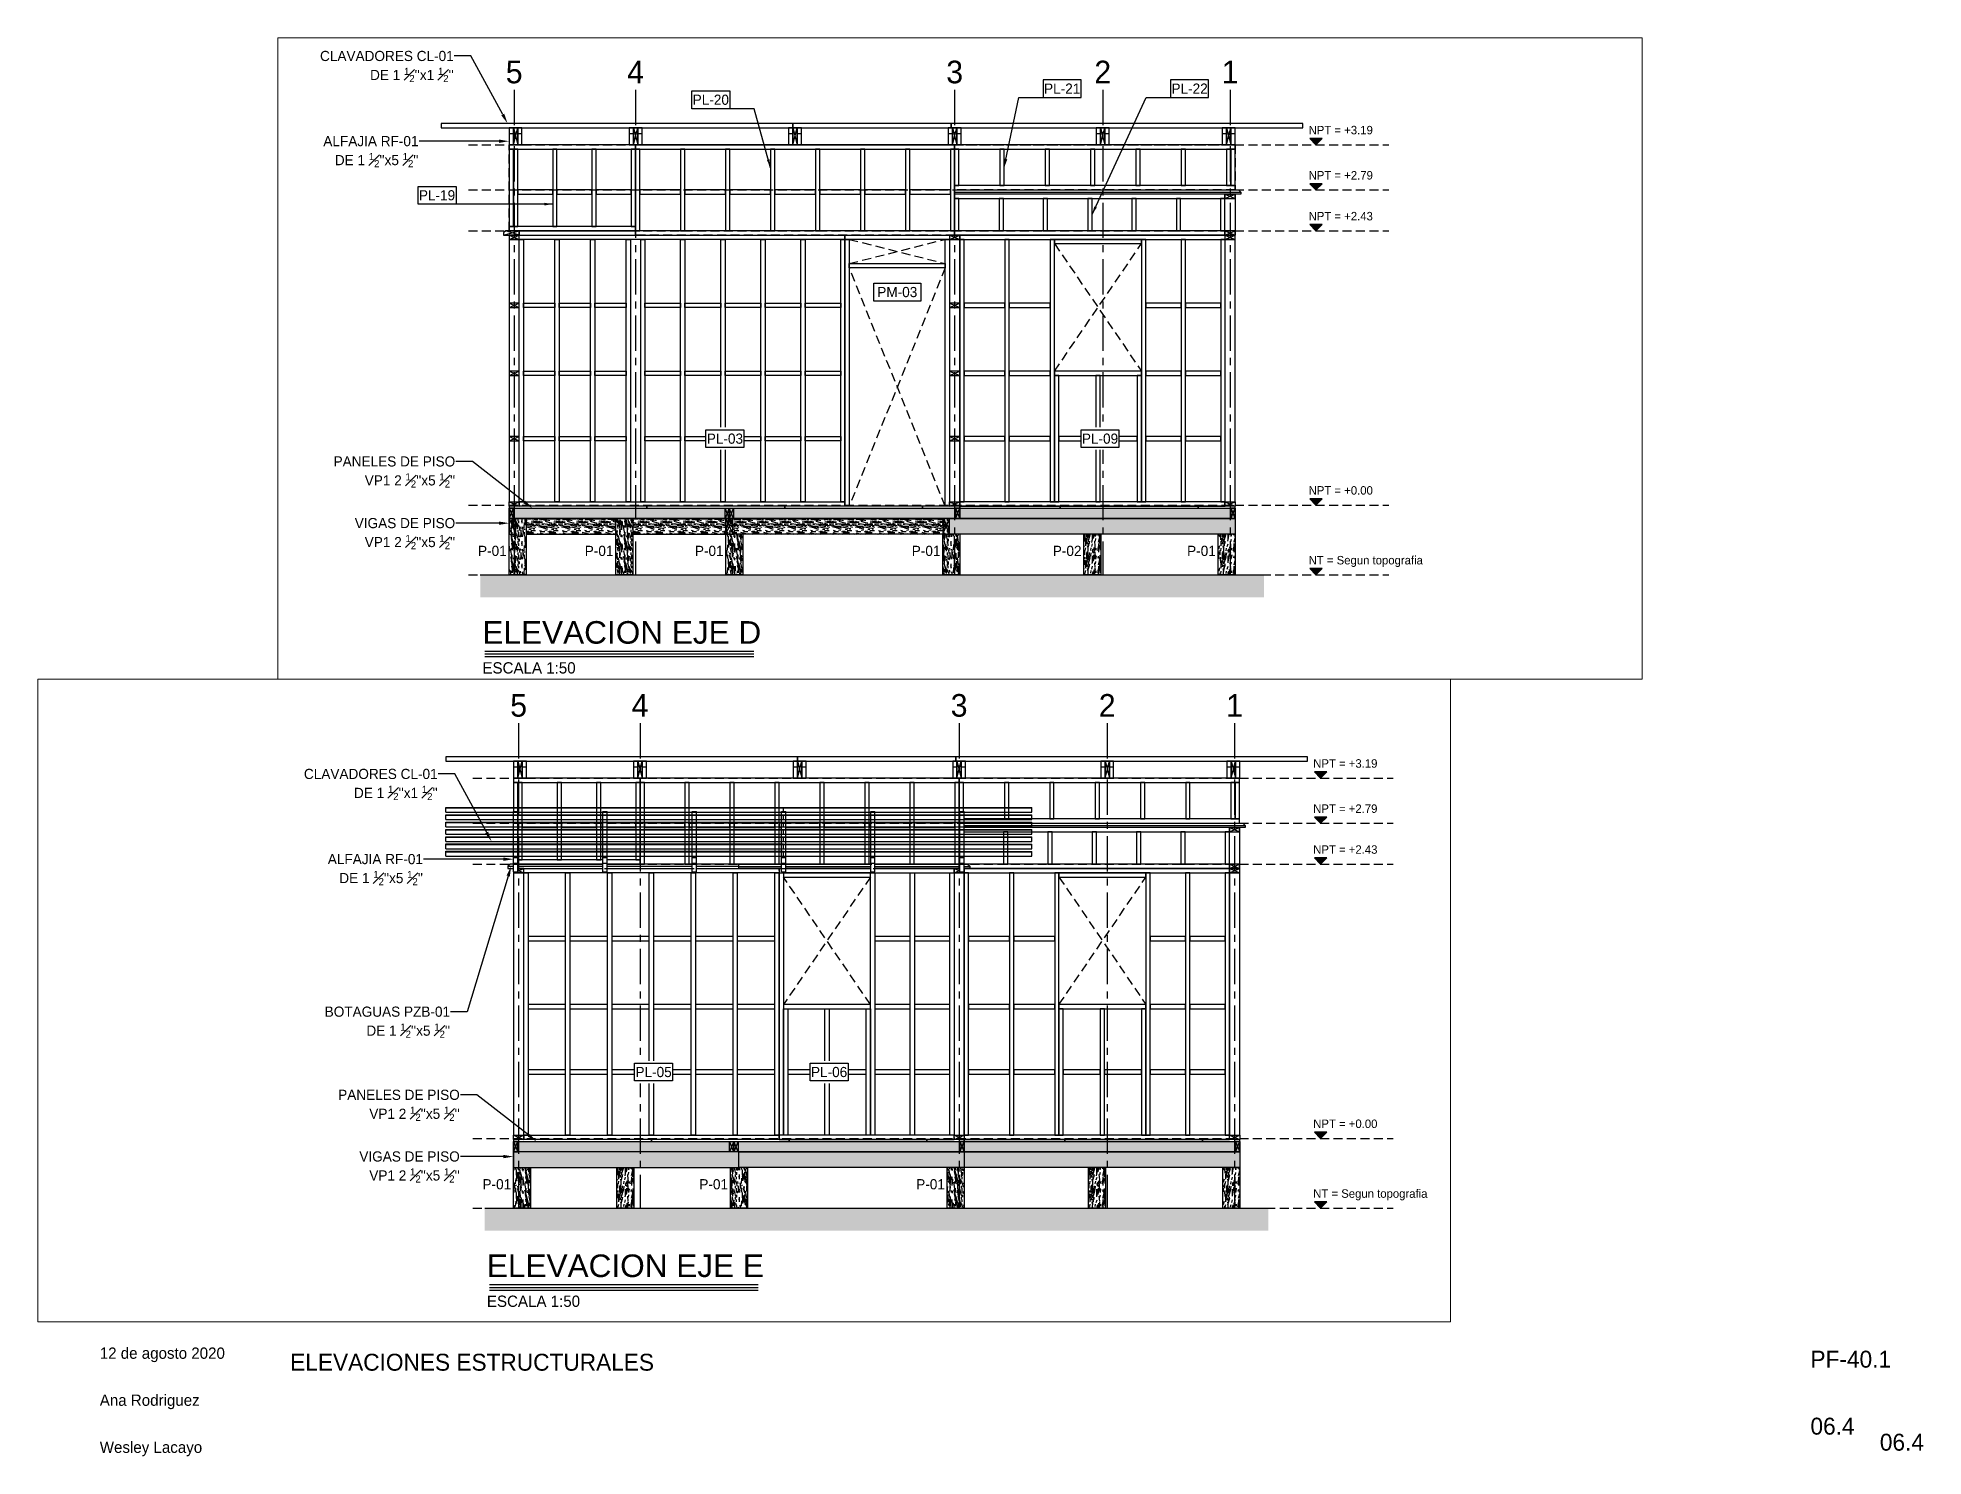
# Paper-space layout 'S-06.4' of a CAD drawing. Header units: millimetres. Extents: x 96.8 to 130.2, y 309.4 to 334.5.
# The model-space entities are those that its viewports show. They can reach past a viewport. Long polylines and large blocks are cut down to what shows.
import ezdxf
from ezdxf import colors
from ezdxf.entities.mleader import LeaderData, LeaderLine
from ezdxf.enums import TextEntityAlignment as Align
from ezdxf.math import Vec2, Vec3

# ---------------------------------------------------------------- set-up
doc = ezdxf.new("R2010")
doc.units = ezdxf.units.MM
doc.set_wipeout_variables(frame=1)
doc.linetypes.add('CENTER', pattern=[2, 1.25, -0.25, 0.25, -0.25])
doc.linetypes.add('HIDDEN2', pattern=[4.7625, 3.175, -1.5875])
for name, color, linetype in [('0 @ 0.5', 7, 'Continuous'), ('ALFAJIA', 3, 'Continuous'), ('CLAVADORES', 1, 'Continuous'), ('EJES', 2, 'CENTER'), ('EJES @ 0.5', 2, 'CENTER'), ('NIVELES', 2, 'Continuous'), ('NIVELES @ 0.5', 2, 'Continuous'), ('PANELES PARED', 2, 'Continuous'), ('PILOTES', 2, 'Continuous'), ('PROYECCION PANEL', 6, 'Continuous'), ('PZA', 3, 'Continuous'), ('TEXTO', 2, 'Continuous'), ('TEXTO @ 0.5', 2, 'Continuous'), ('TEXTOS TITULOS @ 0.5', 3, 'Continuous'), ('VIGAS DE PISO', 2, 'Continuous')]:
    doc.layers.add(name, color=color, linetype=linetype)
doc.styles.add('century gothic', font='GOTHIC.TTF')
doc.styles.add('century gothic smc', font='GOTHIC.TTF')
doc.styles.add('NOTAS', font='GOTHIC.TTF')
doc.styles.add('SMCtitulos', font='sanss___.ttf')
doc.styles.get("Standard").update_dxf_attribs({"font": 'arial.ttf'})
doc.dimstyles.new('ANOTATIVE 100 SMCONSTRUCCIONES', dxfattribs={"dimscale": 0, "dimtxt": 0.18, "dimasz": 0.15, "dimexe": 0.18, "dimexo": 0.09, "dimgap": 0.1, "dimtad": 1, "dimzin": 0, "dimdsep": 46, "dimtxsty": 'century gothic', "dimblk1": 'FLECHA1', "dimblk2": 'FLECHA1', "dimsah": 1, "dimcen": 0.18, "dimdle": 0.075, "dimclrd": 1, "dimclre": 1, "dimclrt": 2, "dimaunit": 1, "dimadec": 0, "dimazin": 0, "dimtfac": 0.75, "dimtix": 1, "dimtmove": 2, "dimatfit": 3, "dimfxl": 0.09, "dimtvp": 1.5, "dimtfill": 1, "dimtolj": 1, "dimtzin": 0, "dimarcsym": 0})
pattern_1 = [(90, (-0.156, 0.142), (-0.2, 1e-17), [0.04, -0.16]), (98.9726, (-0.048, 0.144), (-0.199999525118, 1.200000005876), [0.0384708, -3.8086058]), (95.7105, (-0.06, 0.142), (-0.19999710144, 1.800000034755), [0.0401996, -1.9697752]), (74.5779, (-0.12, 0.142), (0.5999974677634, 2.1999999038893), [0.0601664, -5.9564754]), (83.6599, (-0.186, 0.146), (-4.086e-07, 0.200000063208), [0.0362216, -1.7748552]), (75.0686, (-0.072, 0.152), (0.199999673879, 0.799999998317), [0.0310484, -3.0737864]), (78.6901, (-0.188, 0.082), (-7.413e-08, 0.2000000583), [0.0815844, -0.9382194]), (95.7105, (-0.03, 0.144), (-0.19999710144, 1.800000034755), [0.0200998, -1.989875]), (90, (-0.114, 0.142), (-0.2, 1e-17), [0.02, -0.18]), (90, (-0.138, 0.102), (-0.2, 1e-17), [0.06, -0.14]), (101.3099, (-0.168, 0.142), (-0.19999948721, 0.79999995433), [0.020396, -0.9994078]), (92.7263, (-0.094, 0.122), (-0.1999992035454, 4.0000000589947), [0.0420476, -4.1627116]), (82.4054, (-0.088, 0.132), (0.19999873671, 1.599999971597), [0.0302654, -2.9962834]), (90, (-0.012, 0.122), (-0.2, 1e-17), [0.04, -0.16]), (88.8309, (-0.002, 0.102), (-1.5360345e-07, 0.2000000366479), [0.0980204, -9.70402]), (90, (-0.152, 0.102), (-0.2, 1e-17), [0.02, -0.18]), (90, (-0.168, 0.122), (-0.2, 1e-17), [0.02, -0.18]), (90, (-0.186, 0.032), (-0.2, 1e-17), [0.03, -0.17]), (80.5377, (-0.196, 0.086), (-7.752e-08, 0.200000015444), [0.0608276, -1.1557248]), (90, (-0.196, 0.022), (-0.2, 1e-17), [0.04, -0.16]), (90, (-0.016, 1e-18), (-0.2, 1e-17), [0.022, -0.178]), (90, (-0.026, 0.102), (-0.2, 1e-17), [0.02, -0.18]), (90, (-0.032, 2e-18), (-0.2, 1e-17), [0.042, -0.158]), (95.4403, (-0.044, 0.102), (-0.199998956714, 1.9999999402303), [0.04219, -4.1768144]), (90, (-0.06, 0.104), (-0.2, 1e-17), [0.038, -0.162]), (90, (-0.064, 4e-18), (-0.2, 1e-17), [0.022, -0.178]), (88.8309, (-0.096, 0.024), (-1.5360345e-07, 0.2000000366479), [0.0980204, -9.70402]), (90, (-0.114, 0.042), (-0.2, 1e-17), [0.02, -0.18]), (90, (-0.12, 0.022), (-0.2, 1e-17), [0.02, -0.18]), (90, (-0.12, 0.102), (-0.2, 1e-17), [0.04, -0.16]), (90, (-0.124, 0.062), (-0.2, 1e-17), [0.02, -0.18]), (90, (-0.148, 0.022), (-0.2, 1e-17), [0.04, -0.16]), (109.6538, (-0.064, 0.076), (-0.79999891494, 2.200000050424), [0.0297322, -2.9434812]), (101.3099, (-0.12, 0.042), (-0.19999948721, 0.79999995433), [0.020396, -0.9994078]), (101.3099, (-0.11, 0.122), (-0.19999948721, 0.79999995433), [0.020396, -0.9994078]), (95.7105, (-0.186, 0.062), (-0.19999710144, 1.800000034755), [0.0200998, -1.989875]), (79.6952, (-0.2, 1e-17), (0.19999893933, 1.199999995396), [0.0223606, -2.213707]), (78.6901, (-0.016, 0.022), (-7.413e-08, 0.2000000583), [0.020396, -0.9994078]), (180, (-0.012, 0.042), (-2e-17, -0.2), [0, -0.2]), (76.6076, (-0.124, 8e-18), (0.7999939065965, 3.400000044994), [0.043174, -4.2742308]), (101.3099, (-0.152, 0.122), (-0.19999948721, 0.79999995433), [0.020396, -0.9994078]), (100.3048, (-0.026, 0.122), (-0.199999208868, 0.999999957606), [0.0223606, -2.213707]), (78.6901, (-0.114, 0.062), (-7.413e-08, 0.2000000583), [0.020396, -0.9994078]), (78.6901, (-0.124, 0.082), (-7.413e-08, 0.2000000583), [0.020396, -0.9994078]), (71.5651, (-0.104, 6e-18), (-2.3367e-07, 0.19999995825), [0.0252982, -0.6071572]), (75.9638, (-0.172, 0.022), (-2.4875e-07, 0.19999992115), [0.0824622, -0.7421588]), (73.3008, (-0.186, 0.062), (0.39999874641, 1.399999991533), [0.0626418, -2.025419]), (90, (-0.196, 0.062), (-0.2, 1e-17), [0.024, -0.176]), (75.9638, (-0.032, 0.042), (-2.4875e-07, 0.19999992115), [0.0824622, -0.7421588]), (75.9638, (-0.046, 0.022), (-2.4875e-07, 0.19999992115), [0.0824622, -0.7421588]), (75.9638, (-0.064, 0.022), (-2.4875e-07, 0.19999992115), [0.0824622, -0.7421588]), (79.6952, (-0.152, 9e-18), (0.19999893933, 1.199999995396), [0.0223606, -2.213707]), (75.9638, (-0.148, 0.062), (-2.4875e-07, 0.19999992115), [0.041231, -0.78339]), (79.6952, (-0.088, 5e-18), (0.19999893933, 1.199999995396), [0.0223606, -2.213707]), (87.6141, (-0.074, 0.104), (-2.452822e-07, 0.199999989185), [0.0480416, -4.756123]), (79.6952, (-0.11, 0.082), (0.19999893933, 1.199999995396), [0.0223606, -2.213707]), (102.5288, (-0.106, 0.104), (-0.199999860747, 0.800000095695), [0.018439, -1.8254698]), (79.5626, (-0.078, 5e-18), (0.3999970687047, 2.199999936494), [0.0772788, -7.650591]), (81.8699, (-0.064, 0.076), (4.835e-08, 0.199999892184), [0.0282842, -1.3859292]), (94.7636, (-0.084, 0.022), (-0.199998289923, 2.199999989955), [0.0481664, -2.3601524]), (90, (-0.088, 0.07), (-0.2, 1e-17), [0.062, -0.138]), (74.7449, (-0.178, 1e-17), (0.199999664289, 0.799999942428), [0.0228036, -2.2575472]), (80.5377, (-0.012, 0.042), (-7.752e-08, 0.200000015444), [0.0608276, -1.1557248]), (70.0169, (-0.054, 3e-18), (0.19999986488, 0.599999976081), [0.0234094, -2.3175304]), (90, (-0.172, 0.162), (-0.2, 1e-17), [0.01, -0.19]), (90, (-0.084, 0.162), (-0.2, 1e-17), [0.02, -0.18]), (101.3099, (-0.012, 0.162), (-0.19999948721, 0.79999995433), [0.020396, -0.9994078]), (90, (-0.032, 0.164), (-0.2, 1e-17), [0.036, -0.164]), (73.3008, (-0.138, 0.162), (0.39999874641, 1.399999991533), [0.0208806, -2.0671802]), (78.0207, (-0.096, 0.164), (0.8002195416064, 3.7999999222511), [0.0368014, -6.7101288]), (180, (-0.012, 0.162), (-2e-17, -0.2), [0, -0.2]), (90, (-0.016, 0.182), (-0.2, 1e-17), [0.018, -0.182]), (90, (-0.054, 0.182), (-0.2, 1e-17), [0.018, -0.182]), (90, (-0.064, 0.182), (-0.2, 1e-17), [0.018, -0.182]), (66.0376, (-0.132, 0.182), (0.599997330343, 1.400000005486), [0.0196978, -1.9500724]), (78.5163, (-0.156, 0.182), (0.2000310941214, 0.99999999677376), [0.0183676, -13.043105]), (71.5651, (-0.084, 0.182), (-2.3367e-07, 0.19999995825), [0.0189736, -0.6134816]), (77.4712, (-0.182, 0.182), (0.19999992061, 1.000000064082), [0.018439, -1.8254698])]
pattern_2 = [(0, (0.142, 0.156), (0, 0.2), [0.04, -0.16]), (8.9726, (0.144, 0.048), (1.200000005876, 0.199999525118), [0.0384708, -3.8086058]), (5.7105, (0.142, 0.06), (1.800000034755, 0.19999710144), [0.0401996, -1.9697752]), (344.5779, (0.142, 0.12), (2.1999999038893, -0.5999974677634), [0.0601664, -5.9564754]), (353.6599, (0.146, 0.186), (0.200000063208, 4.086e-07), [0.0362216, -1.7748552]), (345.0686, (0.152, 0.072), (0.799999998317, -0.199999673879), [0.0310484, -3.0737864]), (348.6901, (0.082, 0.188), (0.2000000583, 7.413e-08), [0.0815844, -0.9382194]), (5.7105, (0.144, 0.03), (1.800000034755, 0.19999710144), [0.0200998, -1.989875]), (0, (0.142, 0.114), (0, 0.2), [0.02, -0.18]), (0, (0.102, 0.138), (0, 0.2), [0.06, -0.14]), (11.3099, (0.142, 0.168), (0.79999995433, 0.19999948721), [0.020396, -0.9994078]), (2.7263, (0.122, 0.094), (4.0000000589947, 0.1999992035454), [0.0420476, -4.1627116]), (352.4054, (0.132, 0.088), (1.599999971597, -0.19999873671), [0.0302654, -2.9962834]), (0, (0.122, 0.012), (0, 0.2), [0.04, -0.16]), (358.8309, (0.102, 0.002), (0.2000000366479, 1.5360345e-07), [0.0980204, -9.70402]), (0, (0.102, 0.152), (0, 0.2), [0.02, -0.18]), (0, (0.122, 0.168), (0, 0.2), [0.02, -0.18]), (0, (0.032, 0.186), (0, 0.2), [0.03, -0.17]), (350.5377, (0.086, 0.196), (0.200000015444, 7.752e-08), [0.0608276, -1.1557248]), (0, (0.022, 0.196), (0, 0.2), [0.04, -0.16]), (0, (0, 0.016), (0, 0.2), [0.022, -0.178]), (0, (0.102, 0.026), (0, 0.2), [0.02, -0.18]), (0, (0, 0.032), (0, 0.2), [0.042, -0.158]), (5.4403, (0.102, 0.044), (1.9999999402303, 0.199998956714), [0.04219, -4.1768144]), (0, (0.104, 0.06), (0, 0.2), [0.038, -0.162]), (0, (0, 0.064), (0, 0.2), [0.022, -0.178]), (358.8309, (0.024, 0.096), (0.2000000366479, 1.5360345e-07), [0.0980204, -9.70402]), (0, (0.042, 0.114), (0, 0.2), [0.02, -0.18]), (0, (0.022, 0.12), (0, 0.2), [0.02, -0.18]), (0, (0.102, 0.12), (0, 0.2), [0.04, -0.16]), (0, (0.062, 0.124), (0, 0.2), [0.02, -0.18]), (0, (0.022, 0.148), (0, 0.2), [0.04, -0.16]), (19.6538, (0.076, 0.064), (2.200000050424, 0.79999891494), [0.0297322, -2.9434812]), (11.3099, (0.042, 0.12), (0.79999995433, 0.19999948721), [0.020396, -0.9994078]), (11.3099, (0.122, 0.11), (0.79999995433, 0.19999948721), [0.020396, -0.9994078]), (5.7105, (0.062, 0.186), (1.800000034755, 0.19999710144), [0.0200998, -1.989875]), (349.6952, (0, 0.2), (1.199999995396, -0.19999893933), [0.0223606, -2.213707]), (348.6901, (0.022, 0.016), (0.2000000583, 7.413e-08), [0.020396, -0.9994078]), (90, (0.042, 0.012), (-0.2, 1e-17), [0, -0.2]), (346.6076, (0, 0.124), (3.400000044994, -0.7999939065965), [0.043174, -4.2742308]), (11.3099, (0.122, 0.152), (0.79999995433, 0.19999948721), [0.020396, -0.9994078]), (10.3048, (0.122, 0.026), (0.999999957606, 0.199999208868), [0.0223606, -2.213707]), (348.6901, (0.062, 0.114), (0.2000000583, 7.413e-08), [0.020396, -0.9994078]), (348.6901, (0.082, 0.124), (0.2000000583, 7.413e-08), [0.020396, -0.9994078]), (341.5651, (0, 0.104), (0.19999995825, 2.3367e-07), [0.0252982, -0.6071572]), (345.9638, (0.022, 0.172), (0.19999992115, 2.4875e-07), [0.0824622, -0.7421588]), (343.3008, (0.062, 0.186), (1.399999991533, -0.39999874641), [0.0626418, -2.025419]), (0, (0.062, 0.196), (0, 0.2), [0.024, -0.176]), (345.9638, (0.042, 0.032), (0.19999992115, 2.4875e-07), [0.0824622, -0.7421588]), (345.9638, (0.022, 0.046), (0.19999992115, 2.4875e-07), [0.0824622, -0.7421588]), (345.9638, (0.022, 0.064), (0.19999992115, 2.4875e-07), [0.0824622, -0.7421588]), (349.6952, (0, 0.152), (1.199999995396, -0.19999893933), [0.0223606, -2.213707]), (345.9638, (0.062, 0.148), (0.19999992115, 2.4875e-07), [0.041231, -0.78339]), (349.6952, (0, 0.088), (1.199999995396, -0.19999893933), [0.0223606, -2.213707]), (357.6141, (0.104, 0.074), (0.199999989185, 2.452822e-07), [0.0480416, -4.756123]), (349.6952, (0.082, 0.11), (1.199999995396, -0.19999893933), [0.0223606, -2.213707]), (12.5288, (0.104, 0.106), (0.800000095695, 0.199999860747), [0.018439, -1.8254698]), (349.5626, (0, 0.078), (2.199999936494, -0.3999970687047), [0.0772788, -7.650591]), (351.8699, (0.076, 0.064), (0.199999892184, -4.835e-08), [0.0282842, -1.3859292]), (4.7636, (0.022, 0.084), (2.199999989955, 0.199998289923), [0.0481664, -2.3601524]), (0, (0.07, 0.088), (0, 0.2), [0.062, -0.138]), (344.7449, (0, 0.178), (0.799999942428, -0.199999664289), [0.0228036, -2.2575472]), (350.5377, (0.042, 0.012), (0.200000015444, 7.752e-08), [0.0608276, -1.1557248]), (340.0169, (0, 0.054), (0.599999976081, -0.19999986488), [0.0234094, -2.3175304]), (0, (0.162, 0.172), (0, 0.2), [0.01, -0.19]), (0, (0.162, 0.084), (0, 0.2), [0.02, -0.18]), (11.3099, (0.162, 0.012), (0.79999995433, 0.19999948721), [0.020396, -0.9994078]), (0, (0.164, 0.032), (0, 0.2), [0.036, -0.164]), (343.3008, (0.162, 0.138), (1.399999991533, -0.39999874641), [0.0208806, -2.0671802]), (348.0207, (0.164, 0.096), (3.7999999222511, -0.8002195416064), [0.0368014, -6.7101288]), (90, (0.162, 0.012), (-0.2, 1e-17), [0, -0.2]), (0, (0.182, 0.016), (0, 0.2), [0.018, -0.182]), (0, (0.182, 0.054), (0, 0.2), [0.018, -0.182]), (0, (0.182, 0.064), (0, 0.2), [0.018, -0.182]), (336.0376, (0.182, 0.132), (1.400000005486, -0.599997330343), [0.0196978, -1.9500724]), (348.5163, (0.182, 0.156), (0.99999999677376, -0.2000310941214), [0.0183676, -13.043105]), (341.5651, (0.182, 0.084), (0.19999995825, 2.3367e-07), [0.0189736, -0.6134816]), (347.4712, (0.182, 0.182), (1.000000064082, -0.19999992061), [0.018439, -1.8254698])]
pattern_3 = [(90, (10.32866, 0.142), (-0.2, 1e-17), [0.04, -0.16]), (98.9726, (10.43666, 0.144), (-0.199999525118, 1.200000005876), [0.0384708, -3.8086058]), (95.7105, (10.42466, 0.142), (-0.19999710144, 1.800000034755), [0.0401996, -1.9697752]), (74.5779, (10.36466, 0.142), (0.5999974677634, 2.1999999038893), [0.0601664, -5.9564754]), (83.6599, (10.29866, 0.146), (-4.086e-07, 0.200000063208), [0.0362216, -1.7748552]), (75.0686, (10.41266, 0.152), (0.199999673879, 0.799999998317), [0.0310484, -3.0737864]), (78.6901, (10.29666, 0.082), (-7.413e-08, 0.2000000583), [0.0815844, -0.9382194]), (95.7105, (10.45466, 0.144), (-0.19999710144, 1.800000034755), [0.0200998, -1.989875]), (90, (10.37066, 0.142), (-0.2, 1e-17), [0.02, -0.18]), (90, (10.34666, 0.102), (-0.2, 1e-17), [0.06, -0.14]), (101.3099, (10.31666, 0.142), (-0.19999948721, 0.79999995433), [0.020396, -0.9994078]), (92.7263, (10.39066, 0.122), (-0.1999992035454, 4.0000000589947), [0.0420476, -4.1627116]), (82.4054, (10.39666, 0.132), (0.19999873671, 1.599999971597), [0.0302654, -2.9962834]), (90, (10.47266, 0.122), (-0.2, 1e-17), [0.04, -0.16]), (88.8309, (10.48266, 0.102), (-1.5360345e-07, 0.2000000366479), [0.0980204, -9.70402]), (90, (10.33266, 0.102), (-0.2, 1e-17), [0.02, -0.18]), (90, (10.31666, 0.122), (-0.2, 1e-17), [0.02, -0.18]), (90, (10.29866, 0.032), (-0.2, 1e-17), [0.03, -0.17]), (80.5377, (10.28866, 0.086), (-7.752e-08, 0.200000015444), [0.0608276, -1.1557248]), (90, (10.28866, 0.022), (-0.2, 1e-17), [0.04, -0.16]), (90, (10.46866, 1e-18), (-0.2, 1e-17), [0.022, -0.178]), (90, (10.45866, 0.102), (-0.2, 1e-17), [0.02, -0.18]), (90, (10.45266, 2e-18), (-0.2, 1e-17), [0.042, -0.158]), (95.4403, (10.44066, 0.102), (-0.199998956714, 1.9999999402303), [0.04219, -4.1768144]), (90, (10.42466, 0.104), (-0.2, 1e-17), [0.038, -0.162]), (90, (10.42066, 4e-18), (-0.2, 1e-17), [0.022, -0.178]), (88.8309, (10.38866, 0.024), (-1.5360345e-07, 0.2000000366479), [0.0980204, -9.70402]), (90, (10.37066, 0.042), (-0.2, 1e-17), [0.02, -0.18]), (90, (10.36466, 0.022), (-0.2, 1e-17), [0.02, -0.18]), (90, (10.36466, 0.102), (-0.2, 1e-17), [0.04, -0.16]), (90, (10.36066, 0.062), (-0.2, 1e-17), [0.02, -0.18]), (90, (10.33666, 0.022), (-0.2, 1e-17), [0.04, -0.16]), (109.6538, (10.42066, 0.076), (-0.79999891494, 2.200000050424), [0.0297322, -2.9434812]), (101.3099, (10.36466, 0.042), (-0.19999948721, 0.79999995433), [0.020396, -0.9994078]), (101.3099, (10.37466, 0.122), (-0.19999948721, 0.79999995433), [0.020396, -0.9994078]), (95.7105, (10.29866, 0.062), (-0.19999710144, 1.800000034755), [0.0200998, -1.989875]), (79.6952, (10.28466, 1e-17), (0.19999893933, 1.199999995396), [0.0223606, -2.213707]), (78.6901, (10.46866, 0.022), (-7.413e-08, 0.2000000583), [0.020396, -0.9994078]), (180, (10.47266, 0.042), (-2e-17, -0.2), [0, -0.2]), (76.6076, (10.36066, 8e-18), (0.7999939065965, 3.400000044994), [0.043174, -4.2742308]), (101.3099, (10.33266, 0.122), (-0.19999948721, 0.79999995433), [0.020396, -0.9994078]), (100.3048, (10.45866, 0.122), (-0.199999208868, 0.999999957606), [0.0223606, -2.213707]), (78.6901, (10.37066, 0.062), (-7.413e-08, 0.2000000583), [0.020396, -0.9994078]), (78.6901, (10.36066, 0.082), (-7.413e-08, 0.2000000583), [0.020396, -0.9994078]), (71.5651, (10.38066, 6e-18), (-2.3367e-07, 0.19999995825), [0.0252982, -0.6071572]), (75.9638, (10.31266, 0.022), (-2.4875e-07, 0.19999992115), [0.0824622, -0.7421588]), (73.3008, (10.29866, 0.062), (0.39999874641, 1.399999991533), [0.0626418, -2.025419]), (90, (10.28866, 0.062), (-0.2, 1e-17), [0.024, -0.176]), (75.9638, (10.45266, 0.042), (-2.4875e-07, 0.19999992115), [0.0824622, -0.7421588]), (75.9638, (10.43866, 0.022), (-2.4875e-07, 0.19999992115), [0.0824622, -0.7421588]), (75.9638, (10.42066, 0.022), (-2.4875e-07, 0.19999992115), [0.0824622, -0.7421588]), (79.6952, (10.33266, 9e-18), (0.19999893933, 1.199999995396), [0.0223606, -2.213707]), (75.9638, (10.33666, 0.062), (-2.4875e-07, 0.19999992115), [0.041231, -0.78339]), (79.6952, (10.39666, 5e-18), (0.19999893933, 1.199999995396), [0.0223606, -2.213707]), (87.6141, (10.41066, 0.104), (-2.452822e-07, 0.199999989185), [0.0480416, -4.756123]), (79.6952, (10.37466, 0.082), (0.19999893933, 1.199999995396), [0.0223606, -2.213707]), (102.5288, (10.37866, 0.104), (-0.199999860747, 0.800000095695), [0.018439, -1.8254698]), (79.5626, (10.40666, 5e-18), (0.3999970687047, 2.199999936494), [0.0772788, -7.650591]), (81.8699, (10.42066, 0.076), (4.835e-08, 0.199999892184), [0.0282842, -1.3859292]), (94.7636, (10.40066, 0.022), (-0.199998289923, 2.199999989955), [0.0481664, -2.3601524]), (90, (10.39666, 0.07), (-0.2, 1e-17), [0.062, -0.138]), (74.7449, (10.30666, 1e-17), (0.199999664289, 0.799999942428), [0.0228036, -2.2575472]), (80.5377, (10.47266, 0.042), (-7.752e-08, 0.200000015444), [0.0608276, -1.1557248]), (70.0169, (10.43066, 3e-18), (0.19999986488, 0.599999976081), [0.0234094, -2.3175304]), (90, (10.31266, 0.162), (-0.2, 1e-17), [0.01, -0.19]), (90, (10.40066, 0.162), (-0.2, 1e-17), [0.02, -0.18]), (101.3099, (10.47266, 0.162), (-0.19999948721, 0.79999995433), [0.020396, -0.9994078]), (90, (10.45266, 0.164), (-0.2, 1e-17), [0.036, -0.164]), (73.3008, (10.34666, 0.162), (0.39999874641, 1.399999991533), [0.0208806, -2.0671802]), (78.0207, (10.38866, 0.164), (0.8002195416064, 3.7999999222511), [0.0368014, -6.7101288]), (180, (10.47266, 0.162), (-2e-17, -0.2), [0, -0.2]), (90, (10.46866, 0.182), (-0.2, 1e-17), [0.018, -0.182]), (90, (10.43066, 0.182), (-0.2, 1e-17), [0.018, -0.182]), (90, (10.42066, 0.182), (-0.2, 1e-17), [0.018, -0.182]), (66.0376, (10.35266, 0.182), (0.599997330343, 1.400000005486), [0.0196978, -1.9500724]), (78.5163, (10.32866, 0.182), (0.2000310941214, 0.99999999677376), [0.0183676, -13.043105]), (71.5651, (10.40066, 0.182), (-2.3367e-07, 0.19999995825), [0.0189736, -0.6134816]), (77.4712, (10.30266, 0.182), (0.19999992061, 1.000000064082), [0.018439, -1.8254698])]
pattern_4 = [(0, (10.62666, 0.156), (0, 0.2), [0.04, -0.16]), (8.9726, (10.62866, 0.048), (1.200000005876, 0.199999525118), [0.0384708, -3.8086058]), (5.7105, (10.62666, 0.06), (1.800000034755, 0.19999710144), [0.0401996, -1.9697752]), (344.5779, (10.62666, 0.12), (2.1999999038893, -0.5999974677634), [0.0601664, -5.9564754]), (353.6599, (10.63066, 0.186), (0.200000063208, 4.086e-07), [0.0362216, -1.7748552]), (345.0686, (10.63666, 0.072), (0.799999998317, -0.199999673879), [0.0310484, -3.0737864]), (348.6901, (10.56666, 0.188), (0.2000000583, 7.413e-08), [0.0815844, -0.9382194]), (5.7105, (10.62866, 0.03), (1.800000034755, 0.19999710144), [0.0200998, -1.989875]), (0, (10.62666, 0.114), (0, 0.2), [0.02, -0.18]), (0, (10.58666, 0.138), (0, 0.2), [0.06, -0.14]), (11.3099, (10.62666, 0.168), (0.79999995433, 0.19999948721), [0.020396, -0.9994078]), (2.7263, (10.60666, 0.094), (4.0000000589947, 0.1999992035454), [0.0420476, -4.1627116]), (352.4054, (10.61666, 0.088), (1.599999971597, -0.19999873671), [0.0302654, -2.9962834]), (0, (10.60666, 0.012), (0, 0.2), [0.04, -0.16]), (358.8309, (10.58666, 0.002), (0.2000000366479, 1.5360345e-07), [0.0980204, -9.70402]), (0, (10.58666, 0.152), (0, 0.2), [0.02, -0.18]), (0, (10.60666, 0.168), (0, 0.2), [0.02, -0.18]), (0, (10.51666, 0.186), (0, 0.2), [0.03, -0.17]), (350.5377, (10.57066, 0.196), (0.200000015444, 7.752e-08), [0.0608276, -1.1557248]), (0, (10.50666, 0.196), (0, 0.2), [0.04, -0.16]), (0, (10.48466, 0.016), (0, 0.2), [0.022, -0.178]), (0, (10.58666, 0.026), (0, 0.2), [0.02, -0.18]), (0, (10.48466, 0.032), (0, 0.2), [0.042, -0.158]), (5.4403, (10.58666, 0.044), (1.9999999402303, 0.199998956714), [0.04219, -4.1768144]), (0, (10.58866, 0.06), (0, 0.2), [0.038, -0.162]), (0, (10.48466, 0.064), (0, 0.2), [0.022, -0.178]), (358.8309, (10.50866, 0.096), (0.2000000366479, 1.5360345e-07), [0.0980204, -9.70402]), (0, (10.52666, 0.114), (0, 0.2), [0.02, -0.18]), (0, (10.50666, 0.12), (0, 0.2), [0.02, -0.18]), (0, (10.58666, 0.12), (0, 0.2), [0.04, -0.16]), (0, (10.54666, 0.124), (0, 0.2), [0.02, -0.18]), (0, (10.50666, 0.148), (0, 0.2), [0.04, -0.16]), (19.6538, (10.56066, 0.064), (2.200000050424, 0.79999891494), [0.0297322, -2.9434812]), (11.3099, (10.52666, 0.12), (0.79999995433, 0.19999948721), [0.020396, -0.9994078]), (11.3099, (10.60666, 0.11), (0.79999995433, 0.19999948721), [0.020396, -0.9994078]), (5.7105, (10.54666, 0.186), (1.800000034755, 0.19999710144), [0.0200998, -1.989875]), (349.6952, (10.48466, 0.2), (1.199999995396, -0.19999893933), [0.0223606, -2.213707]), (348.6901, (10.50666, 0.016), (0.2000000583, 7.413e-08), [0.020396, -0.9994078]), (90, (10.52666, 0.012), (-0.2, 1e-17), [0, -0.2]), (346.6076, (10.48466, 0.124), (3.400000044994, -0.7999939065965), [0.043174, -4.2742308]), (11.3099, (10.60666, 0.152), (0.79999995433, 0.19999948721), [0.020396, -0.9994078]), (10.3048, (10.60666, 0.026), (0.999999957606, 0.199999208868), [0.0223606, -2.213707]), (348.6901, (10.54666, 0.114), (0.2000000583, 7.413e-08), [0.020396, -0.9994078]), (348.6901, (10.56666, 0.124), (0.2000000583, 7.413e-08), [0.020396, -0.9994078]), (341.5651, (10.48466, 0.104), (0.19999995825, 2.3367e-07), [0.0252982, -0.6071572]), (345.9638, (10.50666, 0.172), (0.19999992115, 2.4875e-07), [0.0824622, -0.7421588]), (343.3008, (10.54666, 0.186), (1.399999991533, -0.39999874641), [0.0626418, -2.025419]), (0, (10.54666, 0.196), (0, 0.2), [0.024, -0.176]), (345.9638, (10.52666, 0.032), (0.19999992115, 2.4875e-07), [0.0824622, -0.7421588]), (345.9638, (10.50666, 0.046), (0.19999992115, 2.4875e-07), [0.0824622, -0.7421588]), (345.9638, (10.50666, 0.064), (0.19999992115, 2.4875e-07), [0.0824622, -0.7421588]), (349.6952, (10.48466, 0.152), (1.199999995396, -0.19999893933), [0.0223606, -2.213707]), (345.9638, (10.54666, 0.148), (0.19999992115, 2.4875e-07), [0.041231, -0.78339]), (349.6952, (10.48466, 0.088), (1.199999995396, -0.19999893933), [0.0223606, -2.213707]), (357.6141, (10.58866, 0.074), (0.199999989185, 2.452822e-07), [0.0480416, -4.756123]), (349.6952, (10.56666, 0.11), (1.199999995396, -0.19999893933), [0.0223606, -2.213707]), (12.5288, (10.58866, 0.106), (0.800000095695, 0.199999860747), [0.018439, -1.8254698]), (349.5626, (10.48466, 0.078), (2.199999936494, -0.3999970687047), [0.0772788, -7.650591]), (351.8699, (10.56066, 0.064), (0.199999892184, -4.835e-08), [0.0282842, -1.3859292]), (4.7636, (10.50666, 0.084), (2.199999989955, 0.199998289923), [0.0481664, -2.3601524]), (0, (10.55466, 0.088), (0, 0.2), [0.062, -0.138]), (344.7449, (10.48466, 0.178), (0.799999942428, -0.199999664289), [0.0228036, -2.2575472]), (350.5377, (10.52666, 0.012), (0.200000015444, 7.752e-08), [0.0608276, -1.1557248]), (340.0169, (10.48466, 0.054), (0.599999976081, -0.19999986488), [0.0234094, -2.3175304]), (0, (10.64666, 0.172), (0, 0.2), [0.01, -0.19]), (0, (10.64666, 0.084), (0, 0.2), [0.02, -0.18]), (11.3099, (10.64666, 0.012), (0.79999995433, 0.19999948721), [0.020396, -0.9994078]), (0, (10.64866, 0.032), (0, 0.2), [0.036, -0.164]), (343.3008, (10.64666, 0.138), (1.399999991533, -0.39999874641), [0.0208806, -2.0671802]), (348.0207, (10.64866, 0.096), (3.7999999222511, -0.8002195416064), [0.0368014, -6.7101288]), (90, (10.64666, 0.012), (-0.2, 1e-17), [0, -0.2]), (0, (10.66666, 0.016), (0, 0.2), [0.018, -0.182]), (0, (10.66666, 0.054), (0, 0.2), [0.018, -0.182]), (0, (10.66666, 0.064), (0, 0.2), [0.018, -0.182]), (336.0376, (10.66666, 0.132), (1.400000005486, -0.599997330343), [0.0196978, -1.9500724]), (348.5163, (10.66666, 0.156), (0.99999999677376, -0.2000310941214), [0.0183676, -13.043105]), (341.5651, (10.66666, 0.084), (0.19999995825, 2.3367e-07), [0.0189736, -0.6134816]), (347.4712, (10.66666, 0.182), (1.000000064082, -0.19999992061), [0.018439, -1.8254698])]

psp = doc.layouts.new('S-06.4')

# ---------------------------------------------------------------- texts
at = {"layer": 'TEXTO', "color": 2, "attachment_point": 1, "style": 'century gothic'}
for s, insert, char_height, width in [('12 de agosto 2020', (97.885, 311.32), 0.2, 3.7301), ('{\\H3.3333x;ELEVACIONES ESTRUCTURALES}', (101.257, 311.209), 0.09, 9.94155), ('PF-40.1', (128.177, 311.263), 0.3, 3.7301), ('Ana Rodriguez', (97.885, 310.487), 0.2, 3.7301), ('06.4', (128.177, 310.077), 0.3, 3.7301), ('Wesley Lacayo', (97.885, 309.654), 0.2, 3.7301), ('06.4', (129.406, 309.793), 0.3, 3.7301)]:
    psp.add_mtext(s, dxfattribs=dict(at, insert=insert, char_height=char_height, width=width))

msp = doc.modelspace()

# ---------------------------------------------------------------- texts
at = {"layer": 'TEXTO @ 0.5', "color": 2, "insert": (19479.218, 4521.571), "char_height": 0.09, "width": 0.23853, "attachment_point": 5, "style": 'century gothic', "bg_fill": 3, "box_fill_scale": 1.6, "bg_fill_color": 256, "bg_fill_transparency": 0}
msp.add_mtext('PL-20 ', dxfattribs=at)
at = {"layer": 'TEXTO @ 0.5', "color": 2, "char_height": 0.09, "width": 0.23853, "attachment_point": 1, "style": 'century gothic'}
for s, insert in [('P-01 ', (19466.672, 4517.622)), ('P-01 ', (19468.592, 4517.622)), ('P-01 ', (19470.512, 4517.622)), ('P-01 ', (19477.157, 4517.622)), ('P-01 ', (19478.102, 4517.622)), ('P-01 ', (19479.077, 4517.622)), ('P-01 ', (19480.997, 4517.622)), ('P-02 ', (19482.246, 4517.622)), ('P-01 ', (19483.435, 4517.622))]:
    msp.add_mtext(s, dxfattribs=dict(at, insert=insert))

# ---------------------------------------------------------------- blocks, each defined once
blk = doc.blocks.new('*U13')
at = {"color": 2}
blk.add_line((0, 0.052), (4.761, 0.052), dxfattribs=at)
at = {"color": 250}
blk.add_line((0, 0), (4.761, 0), dxfattribs=at)
at = {"color": 7}
blk.add_line((0, -0.047), (4.761, -0.047), dxfattribs=at)
at = {"color": 0, "linetype": 'ByBlock', "lineweight": -2, "style": 'NOTAS'}
for tag, p in [('1TITLE', (0.027, 1.014)), ('2TITLE', (-0.043, 0.181))]:
    blk.add_attdef(tag, p, '', height=0.3, dxfattribs=at)
blk.add_attdef('SCALE', text='', height=0.18, dxfattribs=at).set_placement((-0.043, -0.148), align=Align.TOP_LEFT)
blk = doc.blocks.new('ejes')
at = {"color": 2, "linetype": 'Continuous'}
blk.add_wipeout([(-0.109, 0.275), (-0.065, 0.291), (-0.006, 0.3), (0.06, 0.297), (0.095, 0.288), (0.16, 0.261), (0.183, 0.246), (0.215, 0.22), (0.241, 0.193), (0.271, 0.149), (0.271, 0.149), (0.292, 0.103), (0.304, 0.065), (0.309, 0.032), (0.31, 0.001), (0.309, -0.027), (0.309, -0.027), (0.3, -0.077), (0.288, -0.113), (0.279, -0.133), (0.259, -0.168), (0.238, -0.195), (0.219, -0.215), (0.19, -0.24), (0.159, -0.26), (0.125, -0.277), (0.089, -0.289), (0.046, -0.297), (0.01, -0.299), (-0.037, -0.296), (-0.069, -0.289), (-0.097, -0.279), (-0.144, -0.256), (-0.171, -0.238), (-0.192, -0.221), (-0.215, -0.197), (-0.215, -0.197), (-0.257, -0.136), (-0.272, -0.101), (-0.272, -0.101), (-0.287, -0.034), (-0.29, 0.001), (-0.287, 0.036), (-0.281, 0.07), (-0.273, 0.099), (-0.258, 0.134), (-0.234, 0.174), (-0.216, 0.198), (-0.197, 0.217), (-0.175, 0.236), (-0.154, 0.251), (-0.126, 0.268), (-0.126, 0.268), (-0.118, 0.272)], dxfattribs=at)
at = {"layer": 'EJES', "color": 3}
blk.add_attdef('EJES', text='', height=0.3, dxfattribs=at).set_placement((0.01, -0.174), align=Align.CENTER)
blk = doc.blocks.new('P01')
h = blk.add_hatch()
h.set_pattern_fill('MADERA_03', color=250, scale=0.2, angle=90, pattern_type=2)
h.set_pattern_definition(pattern_1)
h.paths.add_polyline_path([(19444.003, 4504.126), (19444.153, 4504.126), (19444.153, 4504.626), (19444.003, 4504.626)])
blk.add_lwpolyline([(19444.003, 4504.126), (19444.153, 4504.126), (19444.153, 4504.626), (19444.003, 4504.626)], close=True)
blk = doc.blocks.new('PP5')
at = {"layer": 'PANELES PARED'}
for points in [[(19435.092, 4498.797), (19435.092, 4498.759), (19437.354, 4498.759), (19437.354, 4498.797)], [(19435.13, 4498.759), (19435.092, 4498.759), (19435.092, 4496.435), (19435.13, 4496.435)], [(19435.501, 4498.759), (19435.463, 4498.759), (19435.463, 4496.435), (19435.501, 4496.435)], [(19435.872, 4498.759), (19435.834, 4498.759), (19435.834, 4496.435), (19435.872, 4496.435)], [(19436.242, 4498.759), (19436.204, 4498.759), (19436.204, 4496.435), (19436.242, 4496.435)], [(19436.613, 4498.759), (19436.575, 4498.759), (19436.575, 4496.435), (19436.613, 4496.435)], [(19436.984, 4498.759), (19436.946, 4498.759), (19436.946, 4496.435), (19436.984, 4496.435)], [(19437.354, 4498.759), (19437.316, 4498.759), (19437.316, 4496.435), (19437.354, 4496.435)], [(19435.463, 4498.195), (19435.463, 4498.157), (19435.13, 4498.157), (19435.13, 4498.195)], [(19435.834, 4498.195), (19435.834, 4498.157), (19435.501, 4498.157), (19435.501, 4498.195)], [(19436.204, 4498.195), (19436.204, 4498.157), (19435.872, 4498.157), (19435.872, 4498.195)], [(19436.575, 4498.195), (19436.575, 4498.157), (19436.242, 4498.157), (19436.242, 4498.195)], [(19436.946, 4498.195), (19436.946, 4498.157), (19436.613, 4498.157), (19436.613, 4498.195)], [(19437.316, 4498.195), (19437.316, 4498.157), (19436.984, 4498.157), (19436.984, 4498.195)], [(19435.463, 4497.592), (19435.463, 4497.554), (19435.13, 4497.554), (19435.13, 4497.592)], [(19435.834, 4497.592), (19435.834, 4497.554), (19435.501, 4497.554), (19435.501, 4497.592)], [(19436.204, 4497.592), (19436.204, 4497.554), (19435.872, 4497.554), (19435.872, 4497.592)], [(19436.575, 4497.592), (19436.575, 4497.554), (19436.242, 4497.554), (19436.242, 4497.592)], [(19436.946, 4497.592), (19436.946, 4497.554), (19436.613, 4497.554), (19436.613, 4497.592)], [(19437.316, 4497.592), (19437.316, 4497.554), (19436.984, 4497.554), (19436.984, 4497.592)], [(19435.463, 4497.014), (19435.463, 4496.976), (19435.13, 4496.976), (19435.13, 4497.014)], [(19435.834, 4497.014), (19435.834, 4496.976), (19435.501, 4496.976), (19435.501, 4497.014)], [(19436.204, 4497.014), (19436.204, 4496.976), (19435.872, 4496.976), (19435.872, 4497.014)], [(19436.575, 4497.014), (19436.575, 4496.976), (19436.242, 4496.976), (19436.242, 4497.014)], [(19436.946, 4497.014), (19436.946, 4496.976), (19436.613, 4496.976), (19436.613, 4497.014)], [(19437.316, 4497.014), (19437.316, 4496.976), (19436.984, 4496.976), (19436.984, 4497.014)], [(19435.092, 4496.435), (19435.092, 4496.397), (19437.354, 4496.397), (19437.354, 4496.435)]]:
    blk.add_lwpolyline(points, close=True, dxfattribs=at)
blk = doc.blocks.new('PP6')
at = {"layer": 'PANELES PARED', "color": 8, "linetype": 'HIDDEN2', "ltscale": 0.1}
for p, q in [((19434.101, 4498.721), (19434.871, 4497.592)), ((19434.101, 4497.592), (19434.871, 4498.721))]:
    blk.add_line(p, q, dxfattribs=at)
at = {"layer": 'PANELES PARED'}
for points in [[(19434.909, 4498.797), (19434.909, 4498.759), (19433.361, 4498.759), (19433.361, 4498.797)], [(19433.399, 4498.759), (19433.361, 4498.759), (19433.361, 4496.435), (19433.399, 4496.435)], [(19433.75, 4498.759), (19433.712, 4498.759), (19433.712, 4496.435), (19433.75, 4496.435)], [(19434.101, 4498.759), (19434.063, 4498.759), (19434.063, 4496.435), (19434.101, 4496.435)], [(19434.871, 4498.759), (19434.871, 4498.721), (19434.101, 4498.721), (19434.101, 4498.759)], [(19434.909, 4498.759), (19434.871, 4498.759), (19434.871, 4496.435), (19434.909, 4496.435)], [(19433.712, 4498.195), (19433.712, 4498.157), (19433.399, 4498.157), (19433.399, 4498.195)], [(19434.063, 4498.195), (19434.063, 4498.157), (19433.75, 4498.157), (19433.75, 4498.195)], [(19433.712, 4497.592), (19433.712, 4497.554), (19433.399, 4497.554), (19433.399, 4497.592)], [(19434.063, 4497.592), (19434.063, 4497.554), (19433.75, 4497.554), (19433.75, 4497.592)], [(19434.871, 4497.592), (19434.871, 4497.554), (19434.101, 4497.554), (19434.101, 4497.592)], [(19434.139, 4497.554), (19434.101, 4497.554), (19434.101, 4496.435), (19434.139, 4496.435)], [(19434.505, 4497.554), (19434.467, 4497.554), (19434.467, 4496.435), (19434.505, 4496.435)], [(19434.871, 4497.554), (19434.833, 4497.554), (19434.833, 4496.435), (19434.871, 4496.435)], [(19433.712, 4497.014), (19433.712, 4496.976), (19433.399, 4496.976), (19433.399, 4497.014)], [(19434.063, 4497.014), (19434.063, 4496.976), (19433.75, 4496.976), (19433.75, 4497.014)], [(19434.467, 4497.014), (19434.467, 4496.976), (19434.139, 4496.976), (19434.139, 4497.014)], [(19434.833, 4497.014), (19434.833, 4496.976), (19434.505, 4496.976), (19434.505, 4497.014)], [(19434.909, 4496.435), (19434.909, 4496.397), (19433.361, 4496.397), (19433.361, 4496.435)]]:
    blk.add_lwpolyline(points, close=True, dxfattribs=at)
blk = doc.blocks.new('PP9')
at = {"layer": 'PANELES PARED', "color": 8, "linetype": 'HIDDEN2', "ltscale": 0.1}
for p, q in [((19480.409, 4520.019), (19481.179, 4521.148)), ((19480.409, 4521.148), (19481.179, 4520.019))]:
    blk.add_line(p, q, dxfattribs=at)
at = {"layer": 'PANELES PARED'}
for points in [[(19479.57, 4521.224), (19479.57, 4521.186), (19481.919, 4521.186), (19481.919, 4521.224)], [(19479.608, 4521.186), (19479.57, 4521.186), (19479.57, 4518.862), (19479.608, 4518.862)], [(19480.008, 4521.186), (19479.97, 4521.186), (19479.97, 4518.862), (19480.008, 4518.862)], [(19480.409, 4521.186), (19480.371, 4521.186), (19480.371, 4518.862), (19480.409, 4518.862)], [(19480.409, 4521.186), (19480.409, 4521.148), (19481.179, 4521.148), (19481.179, 4521.186)], [(19481.217, 4521.186), (19481.179, 4521.186), (19481.179, 4518.862), (19481.217, 4518.862)], [(19481.568, 4521.186), (19481.53, 4521.186), (19481.53, 4518.862), (19481.568, 4518.862)], [(19481.919, 4521.186), (19481.881, 4521.186), (19481.881, 4518.862), (19481.919, 4518.862)], [(19479.608, 4520.622), (19479.608, 4520.584), (19479.97, 4520.584), (19479.97, 4520.622)], [(19480.008, 4520.622), (19480.008, 4520.584), (19480.371, 4520.584), (19480.371, 4520.622)], [(19481.217, 4520.622), (19481.217, 4520.584), (19481.53, 4520.584), (19481.53, 4520.622)], [(19481.568, 4520.622), (19481.568, 4520.584), (19481.881, 4520.584), (19481.881, 4520.622)], [(19479.608, 4520.019), (19479.608, 4519.981), (19479.97, 4519.981), (19479.97, 4520.019)], [(19480.008, 4520.019), (19480.008, 4519.981), (19480.371, 4519.981), (19480.371, 4520.019)], [(19480.409, 4520.019), (19480.409, 4519.981), (19481.179, 4519.981), (19481.179, 4520.019)], [(19481.217, 4520.019), (19481.217, 4519.981), (19481.53, 4519.981), (19481.53, 4520.019)], [(19481.568, 4520.019), (19481.568, 4519.981), (19481.881, 4519.981), (19481.881, 4520.019)], [(19480.447, 4519.981), (19480.409, 4519.981), (19480.409, 4518.862), (19480.447, 4518.862)], [(19480.813, 4519.981), (19480.775, 4519.981), (19480.775, 4518.862), (19480.813, 4518.862)], [(19481.179, 4519.981), (19481.141, 4519.981), (19481.141, 4518.862), (19481.179, 4518.862)], [(19479.608, 4519.441), (19479.608, 4519.403), (19479.97, 4519.403), (19479.97, 4519.441)], [(19480.008, 4519.441), (19480.008, 4519.403), (19480.371, 4519.403), (19480.371, 4519.441)], [(19480.447, 4519.441), (19480.447, 4519.403), (19480.775, 4519.403), (19480.775, 4519.441)], [(19480.813, 4519.441), (19480.813, 4519.403), (19481.141, 4519.403), (19481.141, 4519.441)], [(19481.217, 4519.441), (19481.217, 4519.403), (19481.53, 4519.403), (19481.53, 4519.441)], [(19481.568, 4519.441), (19481.568, 4519.403), (19481.881, 4519.403), (19481.881, 4519.441)], [(19479.57, 4518.862), (19479.57, 4518.824), (19481.919, 4518.824), (19481.919, 4518.862)]]:
    blk.add_lwpolyline(points, close=True, dxfattribs=at)
blk = doc.blocks.new('IKL')
at = {"layer": 'PANELES PARED', "color": 250, "linetype": 'HIDDEN2', "ltscale": 0.1}
for p, q in [((19477.174, 4520.019), (19477.944, 4521.148)), ((19477.174, 4521.148), (19477.944, 4520.019))]:
    blk.add_line(p, q, dxfattribs=at)
at = {"layer": 'PANELES PARED', "color": 250}
for points in [[(19476.335, 4521.224), (19476.335, 4521.186), (19478.684, 4521.186), (19478.684, 4521.224)], [(19476.373, 4521.186), (19476.335, 4521.186), (19476.335, 4518.862), (19476.373, 4518.862)], [(19476.774, 4521.186), (19476.736, 4521.186), (19476.736, 4518.862), (19476.774, 4518.862)], [(19477.174, 4521.186), (19477.136, 4521.186), (19477.136, 4518.862), (19477.174, 4518.862)], [(19477.174, 4521.186), (19477.174, 4521.148), (19477.944, 4521.148), (19477.944, 4521.186)], [(19477.982, 4521.186), (19477.944, 4521.186), (19477.944, 4518.862), (19477.982, 4518.862)], [(19478.333, 4521.186), (19478.295, 4521.186), (19478.295, 4518.862), (19478.333, 4518.862)], [(19478.684, 4521.186), (19478.646, 4521.186), (19478.646, 4518.862), (19478.684, 4518.862)], [(19476.373, 4520.622), (19476.373, 4520.584), (19476.736, 4520.584), (19476.736, 4520.622)], [(19476.774, 4520.622), (19476.774, 4520.584), (19477.136, 4520.584), (19477.136, 4520.622)], [(19477.982, 4520.622), (19477.982, 4520.584), (19478.295, 4520.584), (19478.295, 4520.622)], [(19478.333, 4520.622), (19478.333, 4520.584), (19478.646, 4520.584), (19478.646, 4520.622)], [(19476.373, 4520.019), (19476.373, 4519.981), (19476.736, 4519.981), (19476.736, 4520.019)], [(19476.774, 4520.019), (19476.774, 4519.981), (19477.136, 4519.981), (19477.136, 4520.019)], [(19477.174, 4520.019), (19477.174, 4519.981), (19477.944, 4519.981), (19477.944, 4520.019)], [(19477.982, 4520.019), (19477.982, 4519.981), (19478.295, 4519.981), (19478.295, 4520.019)], [(19478.333, 4520.019), (19478.333, 4519.981), (19478.646, 4519.981), (19478.646, 4520.019)], [(19477.212, 4519.981), (19477.174, 4519.981), (19477.174, 4518.862), (19477.212, 4518.862)], [(19477.578, 4519.981), (19477.54, 4519.981), (19477.54, 4518.862), (19477.578, 4518.862)], [(19477.944, 4519.981), (19477.906, 4519.981), (19477.906, 4518.862), (19477.944, 4518.862)], [(19476.373, 4519.441), (19476.373, 4519.403), (19476.736, 4519.403), (19476.736, 4519.441)], [(19476.774, 4519.441), (19476.774, 4519.403), (19477.136, 4519.403), (19477.136, 4519.441)], [(19477.212, 4519.441), (19477.212, 4519.403), (19477.54, 4519.403), (19477.54, 4519.441)], [(19477.578, 4519.441), (19477.578, 4519.403), (19477.906, 4519.403), (19477.906, 4519.441)], [(19477.982, 4519.441), (19477.982, 4519.403), (19478.295, 4519.403), (19478.295, 4519.441)], [(19478.333, 4519.441), (19478.333, 4519.403), (19478.646, 4519.403), (19478.646, 4519.441)], [(19476.335, 4518.862), (19476.335, 4518.824), (19478.684, 4518.824), (19478.684, 4518.862)]]:
    blk.add_lwpolyline(points, close=True, dxfattribs=at)
blk = doc.blocks.new('PP17')
at = {"layer": 'PANELES PARED', "color": 8, "linetype": 'HIDDEN2', "ltscale": 0.1}
for p, q in [((19433.321, 4512.879), (19432.471, 4513.093)), ((19433.321, 4513.093), (19432.471, 4512.879)), ((19432.471, 4512.841), (19433.321, 4510.731)), ((19432.471, 4510.731), (19433.321, 4512.841))]:
    blk.add_line(p, q, dxfattribs=at)
at = {"layer": 'PANELES PARED'}
for points in [[(19432.433, 4513.131), (19432.433, 4513.093), (19433.359, 4513.093), (19433.359, 4513.131)], [(19432.471, 4513.093), (19432.433, 4513.093), (19432.433, 4510.731), (19432.471, 4510.731)], [(19433.359, 4513.093), (19433.321, 4513.093), (19433.321, 4510.731), (19433.359, 4510.731)], [(19432.471, 4512.879), (19432.471, 4512.841), (19433.321, 4512.841), (19433.321, 4512.879)]]:
    blk.add_lwpolyline(points, close=True, dxfattribs=at)
blk = doc.blocks.new('PP3')
at = {"layer": 'PANELES PARED'}
for points in [[(19433.359, 4513.131), (19433.359, 4513.093), (19436.243, 4513.093), (19436.243, 4513.131)], [(19433.397, 4513.093), (19433.359, 4513.093), (19433.359, 4510.769), (19433.397, 4510.769)], [(19433.751, 4513.093), (19433.713, 4513.093), (19433.713, 4510.769), (19433.751, 4510.769)], [(19434.105, 4513.093), (19434.067, 4513.093), (19434.067, 4510.769), (19434.105, 4510.769)], [(19434.459, 4513.093), (19434.421, 4513.093), (19434.421, 4510.769), (19434.459, 4510.769)], [(19434.814, 4513.093), (19434.776, 4513.093), (19434.776, 4510.769), (19434.814, 4510.769)], [(19435.168, 4513.093), (19435.13, 4513.093), (19435.13, 4510.769), (19435.168, 4510.769)], [(19435.168, 4513.093), (19435.258, 4513.093), (19435.258, 4510.769), (19435.168, 4510.769)], [(19435.296, 4513.093), (19435.258, 4513.093), (19435.258, 4510.769), (19435.296, 4510.769)], [(19435.611, 4513.093), (19435.573, 4513.093), (19435.573, 4510.769), (19435.611, 4510.769)], [(19435.927, 4513.093), (19435.889, 4513.093), (19435.889, 4510.769), (19435.927, 4510.769)], [(19436.243, 4513.093), (19436.205, 4513.093), (19436.205, 4510.769), (19436.243, 4510.769)], [(19433.397, 4512.529), (19433.397, 4512.491), (19433.713, 4512.491), (19433.713, 4512.529)], [(19433.751, 4512.529), (19433.751, 4512.491), (19434.067, 4512.491), (19434.067, 4512.529)], [(19434.105, 4512.529), (19434.105, 4512.491), (19434.421, 4512.491), (19434.421, 4512.529)], [(19434.459, 4512.529), (19434.459, 4512.491), (19434.776, 4512.491), (19434.776, 4512.529)], [(19434.814, 4512.529), (19434.814, 4512.491), (19435.13, 4512.491), (19435.13, 4512.529)], [(19435.296, 4512.529), (19435.296, 4512.491), (19435.573, 4512.491), (19435.573, 4512.529)], [(19435.611, 4512.529), (19435.611, 4512.491), (19435.889, 4512.491), (19435.889, 4512.529)], [(19435.927, 4512.529), (19435.927, 4512.491), (19436.205, 4512.491), (19436.205, 4512.529)], [(19433.397, 4511.926), (19433.397, 4511.888), (19433.713, 4511.888), (19433.713, 4511.926)], [(19433.751, 4511.926), (19433.751, 4511.888), (19434.067, 4511.888), (19434.067, 4511.926)], [(19434.105, 4511.926), (19434.105, 4511.888), (19434.421, 4511.888), (19434.421, 4511.926)], [(19434.459, 4511.926), (19434.459, 4511.888), (19434.776, 4511.888), (19434.776, 4511.926)], [(19434.814, 4511.926), (19434.814, 4511.888), (19435.13, 4511.888), (19435.13, 4511.926)], [(19435.296, 4511.926), (19435.296, 4511.888), (19435.573, 4511.888), (19435.573, 4511.926)], [(19435.611, 4511.926), (19435.611, 4511.888), (19435.889, 4511.888), (19435.889, 4511.926)], [(19435.927, 4511.926), (19435.927, 4511.888), (19436.205, 4511.888), (19436.205, 4511.926)], [(19433.397, 4511.348), (19433.397, 4511.31), (19433.713, 4511.31), (19433.713, 4511.348)], [(19433.751, 4511.348), (19433.751, 4511.31), (19434.067, 4511.31), (19434.067, 4511.348)], [(19434.105, 4511.348), (19434.105, 4511.31), (19434.421, 4511.31), (19434.421, 4511.348)], [(19434.459, 4511.348), (19434.459, 4511.31), (19434.776, 4511.31), (19434.776, 4511.348)], [(19434.814, 4511.348), (19434.814, 4511.31), (19435.13, 4511.31), (19435.13, 4511.348)], [(19435.296, 4511.348), (19435.296, 4511.31), (19435.573, 4511.31), (19435.573, 4511.348)], [(19435.611, 4511.348), (19435.611, 4511.31), (19435.889, 4511.31), (19435.889, 4511.348)], [(19435.927, 4511.348), (19435.927, 4511.31), (19436.205, 4511.31), (19436.205, 4511.348)], [(19433.359, 4510.769), (19433.359, 4510.731), (19436.243, 4510.731), (19436.243, 4510.769)]]:
    blk.add_lwpolyline(points, close=True, dxfattribs=at)
blk = doc.blocks.new("PL3'")
at = {"layer": 'PANELES PARED'}
for points in [[(19478.552, 4521.173), (19478.552, 4521.135), (19481.377, 4521.135), (19481.377, 4521.173)], [(19478.59, 4521.135), (19478.552, 4521.135), (19478.552, 4520.411), (19478.59, 4520.411)], [(19478.988, 4521.135), (19478.95, 4521.135), (19478.95, 4520.411), (19478.988, 4520.411)], [(19479.386, 4521.135), (19479.348, 4521.135), (19479.348, 4520.411), (19479.386, 4520.411)], [(19479.784, 4521.135), (19479.746, 4521.135), (19479.746, 4520.411), (19479.784, 4520.411)], [(19480.183, 4521.135), (19480.145, 4521.135), (19480.145, 4520.411), (19480.183, 4520.411)], [(19480.581, 4521.135), (19480.543, 4521.135), (19480.543, 4520.411), (19480.581, 4520.411)], [(19480.979, 4521.135), (19480.941, 4521.135), (19480.941, 4520.411), (19480.979, 4520.411)], [(19481.377, 4521.135), (19481.339, 4521.135), (19481.339, 4520.411), (19481.377, 4520.411)], [(19478.59, 4520.773), (19478.59, 4520.735), (19478.95, 4520.735), (19478.95, 4520.773)], [(19478.988, 4520.773), (19478.988, 4520.735), (19479.348, 4520.735), (19479.348, 4520.773)], [(19479.386, 4520.773), (19479.386, 4520.735), (19479.746, 4520.735), (19479.746, 4520.773)], [(19479.784, 4520.773), (19479.784, 4520.735), (19480.145, 4520.735), (19480.145, 4520.773)], [(19480.183, 4520.773), (19480.183, 4520.735), (19480.543, 4520.735), (19480.543, 4520.773)], [(19480.581, 4520.773), (19480.581, 4520.735), (19480.941, 4520.735), (19480.941, 4520.773)], [(19480.979, 4520.773), (19480.979, 4520.735), (19481.339, 4520.735), (19481.339, 4520.773)], [(19478.552, 4520.411), (19478.552, 4520.373), (19481.377, 4520.373), (19481.377, 4520.411)]]:
    blk.add_lwpolyline(points, close=True, dxfattribs=at)
blk = doc.blocks.new("PL03'")
at = {"layer": 'PANELES PARED'}
for points in [[(19477.432, 4521.173), (19477.432, 4521.135), (19478.552, 4521.135), (19478.552, 4521.173)], [(19477.47, 4521.135), (19477.432, 4521.135), (19477.432, 4520.449), (19477.47, 4520.449)], [(19477.508, 4521.135), (19477.47, 4521.135), (19477.47, 4520.449), (19477.508, 4520.449)], [(19477.856, 4521.135), (19477.818, 4521.135), (19477.818, 4520.449), (19477.856, 4520.449)], [(19478.204, 4521.135), (19478.166, 4521.135), (19478.166, 4520.449), (19478.204, 4520.449)], [(19478.552, 4521.135), (19478.514, 4521.135), (19478.514, 4520.449), (19478.552, 4520.449)], [(19477.508, 4520.773), (19477.508, 4520.735), (19477.818, 4520.735), (19477.818, 4520.773)], [(19477.856, 4520.773), (19477.856, 4520.735), (19478.166, 4520.735), (19478.166, 4520.773)], [(19478.204, 4520.773), (19478.204, 4520.735), (19478.514, 4520.735), (19478.514, 4520.773)], [(19477.432, 4520.449), (19477.432, 4520.411), (19478.552, 4520.411), (19478.552, 4520.449)]]:
    blk.add_lwpolyline(points, close=True, dxfattribs=at)
blk = doc.blocks.new('PL9')
at = {"layer": 'PANELES PARED'}
for points in [[(19481.377, 4520.735), (19481.377, 4520.697), (19483.77, 4520.697), (19483.77, 4520.735)], [(19481.415, 4520.697), (19481.377, 4520.697), (19481.377, 4520.411), (19481.415, 4520.411)], [(19481.808, 4520.697), (19481.77, 4520.697), (19481.77, 4520.411), (19481.808, 4520.411)], [(19482.2, 4520.697), (19482.162, 4520.697), (19482.162, 4520.411), (19482.2, 4520.411)], [(19482.593, 4520.697), (19482.555, 4520.697), (19482.555, 4520.411), (19482.593, 4520.411)], [(19482.985, 4520.697), (19482.947, 4520.697), (19482.947, 4520.411), (19482.985, 4520.411)], [(19483.378, 4520.697), (19483.34, 4520.697), (19483.34, 4520.411), (19483.378, 4520.411)], [(19483.77, 4520.697), (19483.732, 4520.697), (19483.732, 4520.411), (19483.77, 4520.411)], [(19481.377, 4520.411), (19481.377, 4520.373), (19483.77, 4520.373), (19483.77, 4520.411)]]:
    blk.add_lwpolyline(points, close=True, dxfattribs=at)
blk = doc.blocks.new('PL09')
at = {"layer": 'PANELES PARED'}
for points in [[(19481.377, 4521.173), (19481.377, 4521.135), (19483.86, 4521.135), (19483.86, 4521.173)], [(19481.377, 4520.811), (19481.415, 4520.811), (19481.415, 4521.135), (19481.377, 4521.135)], [(19481.778, 4520.811), (19481.816, 4520.811), (19481.816, 4521.135), (19481.778, 4521.135)], [(19482.179, 4520.811), (19482.217, 4520.811), (19482.217, 4521.135), (19482.179, 4521.135)], [(19482.581, 4520.811), (19482.619, 4520.811), (19482.619, 4521.135), (19482.581, 4521.135)], [(19482.982, 4520.811), (19483.02, 4520.811), (19483.02, 4521.135), (19482.982, 4521.135)], [(19483.383, 4520.811), (19483.421, 4520.811), (19483.421, 4521.135), (19483.383, 4521.135)], [(19483.784, 4520.811), (19483.822, 4520.811), (19483.822, 4521.135), (19483.784, 4521.135)], [(19483.822, 4520.811), (19483.86, 4520.811), (19483.86, 4521.135), (19483.822, 4521.135)], [(19481.377, 4520.811), (19481.377, 4520.773), (19483.86, 4520.773), (19483.86, 4520.811)]]:
    blk.add_lwpolyline(points, close=True, dxfattribs=at)
blk = doc.blocks.new('HHM')
blk.add_wipeout([(19456.572, 4507.104), (19456.61, 4507.104), (19456.61, 4507.637), (19456.572, 4507.637)]).dxf.layer = 'ALFAJIA'
at = {"layer": 'ALFAJIA'}
for p, q in [((19456.572, 4507.637), (19456.61, 4507.637)), ((19456.572, 4507.104), (19456.572, 4507.637)), ((19456.61, 4507.104), (19456.61, 4507.637)), ((19456.572, 4507.232), (19456.61, 4507.232)), ((19456.572, 4507.182), (19456.61, 4507.182)), ((19456.572, 4507.104), (19456.61, 4507.104))]:
    blk.add_line(p, q, dxfattribs=at)
blk = doc.blocks.new('JJJT')
at = {"layer": 'PANELES PARED', "color": 250}
for p, q in [((19476.466, 4520.735), (19476.556, 4520.697)), ((19476.466, 4520.697), (19476.556, 4520.735)), ((19476.466, 4520.411), (19476.556, 4520.373)), ((19476.466, 4520.373), (19476.556, 4520.411))]:
    blk.add_line(p, q, dxfattribs=at)
for points in [[(19474.073, 4521.173), (19474.073, 4521.135), (19476.556, 4521.135), (19476.556, 4521.173)], [(19474.073, 4520.811), (19474.111, 4520.811), (19474.111, 4521.135), (19474.073, 4521.135)], [(19474.474, 4520.811), (19474.512, 4520.811), (19474.512, 4521.135), (19474.474, 4521.135)], [(19474.875, 4520.811), (19474.913, 4520.811), (19474.913, 4521.135), (19474.875, 4521.135)], [(19475.277, 4520.811), (19475.315, 4520.811), (19475.315, 4521.135), (19475.277, 4521.135)], [(19475.678, 4520.811), (19475.716, 4520.811), (19475.716, 4521.135), (19475.678, 4521.135)], [(19476.079, 4520.811), (19476.117, 4520.811), (19476.117, 4521.135), (19476.079, 4521.135)], [(19476.48, 4520.811), (19476.518, 4520.811), (19476.518, 4521.135), (19476.48, 4521.135)], [(19476.518, 4520.811), (19476.556, 4520.811), (19476.556, 4521.135), (19476.518, 4521.135)], [(19474.073, 4520.811), (19474.073, 4520.773), (19476.556, 4520.773), (19476.556, 4520.811)], [(19474.073, 4520.735), (19474.073, 4520.697), (19476.466, 4520.697), (19476.466, 4520.735)], [(19474.111, 4520.697), (19474.073, 4520.697), (19474.073, 4520.411), (19474.111, 4520.411)], [(19474.504, 4520.697), (19474.466, 4520.697), (19474.466, 4520.411), (19474.504, 4520.411)], [(19474.896, 4520.697), (19474.858, 4520.697), (19474.858, 4520.411), (19474.896, 4520.411)], [(19475.289, 4520.697), (19475.251, 4520.697), (19475.251, 4520.411), (19475.289, 4520.411)], [(19475.681, 4520.697), (19475.643, 4520.697), (19475.643, 4520.411), (19475.681, 4520.411)], [(19476.074, 4520.697), (19476.036, 4520.697), (19476.036, 4520.411), (19476.074, 4520.411)], [(19476.466, 4520.697), (19476.428, 4520.697), (19476.428, 4520.411), (19476.466, 4520.411)], [(19476.466, 4520.697), (19476.556, 4520.697), (19476.556, 4520.735), (19476.466, 4520.735)], [(19476.466, 4520.735), (19476.556, 4520.735), (19476.556, 4520.373), (19476.466, 4520.373)], [(19474.073, 4520.411), (19474.073, 4520.373), (19476.466, 4520.373), (19476.466, 4520.411)], [(19476.466, 4520.373), (19476.556, 4520.373), (19476.556, 4520.411), (19476.466, 4520.411)]]:
    blk.add_lwpolyline(points, close=True, dxfattribs=at)
at = {"layer": 'PZA', "color": 8}
blk.add_line((19474.073, 4520.753), (19476.606, 4520.753), dxfattribs=at)
blk.add_lwpolyline([(19476.606, 4520.754), (19476.606, 4520.735), (19474.073, 4520.735), (19474.073, 4520.773), (19476.586, 4520.773), (19476.606, 4520.754)], dxfattribs=at)
blk = doc.blocks.new('SED')
at = {"layer": 'PANELES PARED', "color": 250}
for points in [[(19459.444, 4521.173), (19459.444, 4521.135), (19460.564, 4521.135), (19460.564, 4521.173)], [(19459.482, 4521.135), (19459.444, 4521.135), (19459.444, 4520.449), (19459.482, 4520.449)], [(19459.52, 4521.135), (19459.482, 4521.135), (19459.482, 4520.449), (19459.52, 4520.449)], [(19459.868, 4521.135), (19459.83, 4521.135), (19459.83, 4520.449), (19459.868, 4520.449)], [(19460.216, 4521.135), (19460.178, 4521.135), (19460.178, 4520.449), (19460.216, 4520.449)], [(19460.564, 4521.135), (19460.526, 4521.135), (19460.526, 4520.449), (19460.564, 4520.449)], [(19460.564, 4521.173), (19460.564, 4521.135), (19463.389, 4521.135), (19463.389, 4521.173)], [(19460.602, 4521.135), (19460.564, 4521.135), (19460.564, 4520.411), (19460.602, 4520.411)], [(19461, 4521.135), (19460.962, 4521.135), (19460.962, 4520.411), (19461, 4520.411)], [(19461.398, 4521.135), (19461.36, 4521.135), (19461.36, 4520.411), (19461.398, 4520.411)], [(19461.796, 4521.135), (19461.758, 4521.135), (19461.758, 4520.411), (19461.796, 4520.411)], [(19462.195, 4521.135), (19462.157, 4521.135), (19462.157, 4520.411), (19462.195, 4520.411)], [(19462.593, 4521.135), (19462.555, 4521.135), (19462.555, 4520.411), (19462.593, 4520.411)], [(19462.991, 4521.135), (19462.953, 4521.135), (19462.953, 4520.411), (19462.991, 4520.411)], [(19463.389, 4521.135), (19463.351, 4521.135), (19463.351, 4520.411), (19463.389, 4520.411)], [(19459.52, 4520.773), (19459.52, 4520.735), (19459.83, 4520.735), (19459.83, 4520.773)], [(19459.868, 4520.773), (19459.868, 4520.735), (19460.178, 4520.735), (19460.178, 4520.773)], [(19460.216, 4520.773), (19460.216, 4520.735), (19460.526, 4520.735), (19460.526, 4520.773)], [(19460.602, 4520.773), (19460.602, 4520.735), (19460.962, 4520.735), (19460.962, 4520.773)], [(19461, 4520.773), (19461, 4520.735), (19461.36, 4520.735), (19461.36, 4520.773)], [(19461.398, 4520.773), (19461.398, 4520.735), (19461.758, 4520.735), (19461.758, 4520.773)], [(19461.796, 4520.773), (19461.796, 4520.735), (19462.157, 4520.735), (19462.157, 4520.773)], [(19462.195, 4520.773), (19462.195, 4520.735), (19462.555, 4520.735), (19462.555, 4520.773)], [(19462.593, 4520.773), (19462.593, 4520.735), (19462.953, 4520.735), (19462.953, 4520.773)], [(19462.991, 4520.773), (19462.991, 4520.735), (19463.351, 4520.735), (19463.351, 4520.773)], [(19459.444, 4520.449), (19459.444, 4520.411), (19460.564, 4520.411), (19460.564, 4520.449)], [(19460.564, 4520.411), (19460.564, 4520.373), (19463.389, 4520.373), (19463.389, 4520.411)]]:
    blk.add_lwpolyline(points, close=True, dxfattribs=at)
blk = doc.blocks.new('GGT')
at = {"layer": 'CLAVADORES'}
for p, q in [((19455.451, 4507.675), (19458.441, 4507.675)), ((19455.451, 4507.633), (19455.451, 4507.675)), ((19455.451, 4507.671), (19458.441, 4507.671)), ((19458.441, 4507.633), (19458.441, 4507.675)), ((19455.451, 4507.633), (19458.441, 4507.633)), ((19455.451, 4507.61), (19458.441, 4507.61)), ((19455.451, 4507.568), (19455.451, 4507.61)), ((19455.451, 4507.606), (19458.441, 4507.606)), ((19455.451, 4507.568), (19458.441, 4507.568)), ((19455.451, 4507.545), (19458.441, 4507.545)), ((19455.451, 4507.503), (19455.451, 4507.545)), ((19455.451, 4507.541), (19458.441, 4507.541)), ((19455.451, 4507.503), (19458.441, 4507.503)), ((19458.441, 4507.568), (19458.441, 4507.61)), ((19458.441, 4507.503), (19458.441, 4507.545)), ((19455.451, 4507.48), (19458.441, 4507.48)), ((19455.451, 4507.438), (19455.451, 4507.48)), ((19455.451, 4507.476), (19458.441, 4507.476)), ((19455.451, 4507.438), (19458.441, 4507.438)), ((19455.451, 4507.415), (19458.441, 4507.415)), ((19455.451, 4507.374), (19455.451, 4507.415)), ((19455.451, 4507.411), (19458.441, 4507.411)), ((19455.451, 4507.374), (19458.441, 4507.374)), ((19455.451, 4507.351), (19458.441, 4507.351)), ((19455.451, 4507.309), (19455.451, 4507.351)), ((19455.451, 4507.346), (19458.441, 4507.346)), ((19458.441, 4507.438), (19458.441, 4507.48)), ((19458.441, 4507.374), (19458.441, 4507.415)), ((19458.441, 4507.309), (19458.441, 4507.351)), ((19455.451, 4507.309), (19458.441, 4507.309)), ((19455.451, 4507.286), (19458.441, 4507.286)), ((19455.451, 4507.244), (19455.451, 4507.286)), ((19455.451, 4507.282), (19458.441, 4507.282)), ((19455.451, 4507.244), (19458.441, 4507.244)), ((19458.441, 4507.244), (19458.441, 4507.286))]:
    blk.add_line(p, q, dxfattribs=at)
blk = doc.blocks.new('FRDE')
at = {"layer": 'CLAVADORES'}
for p, q in [((19474.18, 4520.914), (19476.379, 4520.914)), ((19474.18, 4520.872), (19474.18, 4520.914)), ((19474.18, 4520.909), (19476.379, 4520.909)), ((19474.18, 4520.872), (19476.379, 4520.872)), ((19474.18, 4520.849), (19476.379, 4520.849)), ((19474.18, 4520.807), (19474.18, 4520.849)), ((19476.379, 4520.872), (19476.379, 4520.914)), ((19476.379, 4520.807), (19476.379, 4520.849)), ((19474.18, 4520.845), (19476.379, 4520.845)), ((19474.18, 4520.807), (19476.379, 4520.807)), ((19474.18, 4520.784), (19476.379, 4520.784)), ((19474.18, 4520.742), (19474.18, 4520.784)), ((19474.18, 4520.78), (19476.379, 4520.78)), ((19474.18, 4520.742), (19476.379, 4520.742)), ((19474.18, 4520.719), (19476.379, 4520.719)), ((19474.18, 4520.677), (19474.18, 4520.719)), ((19474.18, 4520.715), (19476.379, 4520.715)), ((19476.379, 4520.742), (19476.379, 4520.784)), ((19476.379, 4520.677), (19476.379, 4520.719)), ((19474.18, 4520.677), (19476.379, 4520.677)), ((19474.18, 4520.654), (19476.379, 4520.654)), ((19474.18, 4520.612), (19474.18, 4520.654)), ((19474.18, 4520.65), (19476.379, 4520.65)), ((19474.18, 4520.612), (19476.379, 4520.612)), ((19474.18, 4520.589), (19476.379, 4520.589)), ((19474.18, 4520.547), (19474.18, 4520.589)), ((19474.18, 4520.585), (19476.379, 4520.585)), ((19474.18, 4520.547), (19476.379, 4520.547)), ((19474.18, 4520.524), (19476.379, 4520.524)), ((19474.18, 4520.482), (19474.18, 4520.524)), ((19474.18, 4520.52), (19476.379, 4520.52)), ((19476.379, 4520.612), (19476.379, 4520.654)), ((19476.379, 4520.547), (19476.379, 4520.589)), ((19476.379, 4520.482), (19476.379, 4520.524)), ((19474.18, 4520.482), (19476.379, 4520.482))]:
    blk.add_line(p, q, dxfattribs=at)
blk = doc.blocks.new('nivel elevacion')
blk.add_hatch(color=250).paths.add_polyline_path([(-0.109, 0.11), (0, 0), (0.109, 0.11)])
blk.add_lwpolyline([(0, 0), (0.109, 0.11), (-0.109, 0.11)], close=True)
blk.add_lwpolyline([(0.109, 0.11), (-0.109, 0.11)])
at = {"style": 'NOTAS'}
blk.add_attdef('ELEVATION', (-0.13, 0.183), '', height=0.15, dxfattribs=at)
blk = doc.blocks.new('FLECHA1')
at = {"color": 1}
blk.add_line((-1, 0), (0.5, 0), dxfattribs=at)
at = {"color": 4}
blk.add_line((-0.25, -0.25), (0.25, 0.25), dxfattribs=at)

# ---------------------------------------------------------------- hatches: boundary and pattern name
h = msp.add_hatch()
h.set_pattern_fill('MADERA_03', color=250, scale=0.2, angle=90, pattern_type=2)
h.set_pattern_definition([(90, (-4.3302, 0.142), (-0.2, 1e-17), [0.04, -0.16]), (98.9726, (-4.2222, 0.144), (-0.199999525118, 1.200000005876), [0.0384708, -3.8086058]), (95.7105, (-4.2342, 0.142), (-0.19999710144, 1.800000034755), [0.0401996, -1.9697752]), (74.5779, (-4.2942, 0.142), (0.5999974677634, 2.1999999038893), [0.0601664, -5.9564754]), (83.6599, (-4.3602, 0.146), (-4.086e-07, 0.200000063208), [0.0362216, -1.7748552]), (75.0686, (-4.2462, 0.152), (0.199999673879, 0.799999998317), [0.0310484, -3.0737864]), (78.6901, (-4.3622, 0.082), (-7.413e-08, 0.2000000583), [0.0815844, -0.9382194]), (95.7105, (-4.2042, 0.144), (-0.19999710144, 1.800000034755), [0.0200998, -1.989875]), (90, (-4.2882, 0.142), (-0.2, 1e-17), [0.02, -0.18]), (90, (-4.3122, 0.102), (-0.2, 1e-17), [0.06, -0.14]), (101.3099, (-4.3422, 0.142), (-0.19999948721, 0.79999995433), [0.020396, -0.9994078]), (92.7263, (-4.2682, 0.122), (-0.1999992035454, 4.0000000589947), [0.0420476, -4.1627116]), (82.4054, (-4.2622, 0.132), (0.19999873671, 1.599999971597), [0.0302654, -2.9962834]), (90, (-4.1862, 0.122), (-0.2, 1e-17), [0.04, -0.16]), (88.8309, (-4.1762, 0.102), (-1.5360345e-07, 0.2000000366479), [0.0980204, -9.70402]), (90, (-4.3262, 0.102), (-0.2, 1e-17), [0.02, -0.18]), (90, (-4.3422, 0.122), (-0.2, 1e-17), [0.02, -0.18]), (90, (-4.3602, 0.032), (-0.2, 1e-17), [0.03, -0.17]), (80.5377, (-4.3702, 0.086), (-7.752e-08, 0.200000015444), [0.0608276, -1.1557248]), (90, (-4.3702, 0.022), (-0.2, 1e-17), [0.04, -0.16]), (90, (-4.1902, 4e-12), (-0.2, 1e-17), [0.022, -0.178]), (90, (-4.2002, 0.102), (-0.2, 1e-17), [0.02, -0.18]), (90, (-4.2062, 4e-12), (-0.2, 1e-17), [0.042, -0.158]), (95.4403, (-4.2182, 0.102), (-0.199998956714, 1.9999999402303), [0.04219, -4.1768144]), (90, (-4.2342, 0.104), (-0.2, 1e-17), [0.038, -0.162]), (90, (-4.2382, 4e-12), (-0.2, 1e-17), [0.022, -0.178]), (88.8309, (-4.2702, 0.024), (-1.5360345e-07, 0.2000000366479), [0.0980204, -9.70402]), (90, (-4.2882, 0.042), (-0.2, 1e-17), [0.02, -0.18]), (90, (-4.2942, 0.022), (-0.2, 1e-17), [0.02, -0.18]), (90, (-4.2942, 0.102), (-0.2, 1e-17), [0.04, -0.16]), (90, (-4.2982, 0.062), (-0.2, 1e-17), [0.02, -0.18]), (90, (-4.3222, 0.022), (-0.2, 1e-17), [0.04, -0.16]), (109.6538, (-4.2382, 0.076), (-0.79999891494, 2.200000050424), [0.0297322, -2.9434812]), (101.3099, (-4.2942, 0.042), (-0.19999948721, 0.79999995433), [0.020396, -0.9994078]), (101.3099, (-4.2842, 0.122), (-0.19999948721, 0.79999995433), [0.020396, -0.9994078]), (95.7105, (-4.3602, 0.062), (-0.19999710144, 1.800000034755), [0.0200998, -1.989875]), (79.6952, (-4.3742, 4e-12), (0.19999893933, 1.199999995396), [0.0223606, -2.213707]), (78.6901, (-4.1902, 0.022), (-7.413e-08, 0.2000000583), [0.020396, -0.9994078]), (180, (-4.1862, 0.042), (-2e-17, -0.2), [0, -0.2]), (76.6076, (-4.2982, 4e-12), (0.7999939065965, 3.400000044994), [0.043174, -4.2742308]), (101.3099, (-4.3262, 0.122), (-0.19999948721, 0.79999995433), [0.020396, -0.9994078]), (100.3048, (-4.2002, 0.122), (-0.199999208868, 0.999999957606), [0.0223606, -2.213707]), (78.6901, (-4.2882, 0.062), (-7.413e-08, 0.2000000583), [0.020396, -0.9994078]), (78.6901, (-4.2982, 0.082), (-7.413e-08, 0.2000000583), [0.020396, -0.9994078]), (71.5651, (-4.2782, 4e-12), (-2.3367e-07, 0.19999995825), [0.0252982, -0.6071572]), (75.9638, (-4.3462, 0.022), (-2.4875e-07, 0.19999992115), [0.0824622, -0.7421588]), (73.3008, (-4.3602, 0.062), (0.39999874641, 1.399999991533), [0.0626418, -2.025419]), (90, (-4.3702, 0.062), (-0.2, 1e-17), [0.024, -0.176]), (75.9638, (-4.2062, 0.042), (-2.4875e-07, 0.19999992115), [0.0824622, -0.7421588]), (75.9638, (-4.2202, 0.022), (-2.4875e-07, 0.19999992115), [0.0824622, -0.7421588]), (75.9638, (-4.2382, 0.022), (-2.4875e-07, 0.19999992115), [0.0824622, -0.7421588]), (79.6952, (-4.3262, 4e-12), (0.19999893933, 1.199999995396), [0.0223606, -2.213707]), (75.9638, (-4.3222, 0.062), (-2.4875e-07, 0.19999992115), [0.041231, -0.78339]), (79.6952, (-4.2622, 4e-12), (0.19999893933, 1.199999995396), [0.0223606, -2.213707]), (87.6141, (-4.2482, 0.104), (-2.452822e-07, 0.199999989185), [0.0480416, -4.756123]), (79.6952, (-4.2842, 0.082), (0.19999893933, 1.199999995396), [0.0223606, -2.213707]), (102.5288, (-4.2802, 0.104), (-0.199999860747, 0.800000095695), [0.018439, -1.8254698]), (79.5626, (-4.2522, 4e-12), (0.3999970687047, 2.199999936494), [0.0772788, -7.650591]), (81.8699, (-4.2382, 0.076), (4.835e-08, 0.199999892184), [0.0282842, -1.3859292]), (94.7636, (-4.2582, 0.022), (-0.199998289923, 2.199999989955), [0.0481664, -2.3601524]), (90, (-4.2622, 0.07), (-0.2, 1e-17), [0.062, -0.138]), (74.7449, (-4.3522, 4e-12), (0.199999664289, 0.799999942428), [0.0228036, -2.2575472]), (80.5377, (-4.1862, 0.042), (-7.752e-08, 0.200000015444), [0.0608276, -1.1557248]), (70.0169, (-4.2282, 4e-12), (0.19999986488, 0.599999976081), [0.0234094, -2.3175304]), (90, (-4.3462, 0.162), (-0.2, 1e-17), [0.01, -0.19]), (90, (-4.2582, 0.162), (-0.2, 1e-17), [0.02, -0.18]), (101.3099, (-4.1862, 0.162), (-0.19999948721, 0.79999995433), [0.020396, -0.9994078]), (90, (-4.2062, 0.164), (-0.2, 1e-17), [0.036, -0.164]), (73.3008, (-4.3122, 0.162), (0.39999874641, 1.399999991533), [0.0208806, -2.0671802]), (78.0207, (-4.2702, 0.164), (0.8002195416064, 3.7999999222511), [0.0368014, -6.7101288]), (180, (-4.1862, 0.162), (-2e-17, -0.2), [0, -0.2]), (90, (-4.1902, 0.182), (-0.2, 1e-17), [0.018, -0.182]), (90, (-4.2282, 0.182), (-0.2, 1e-17), [0.018, -0.182]), (90, (-4.2382, 0.182), (-0.2, 1e-17), [0.018, -0.182]), (66.0376, (-4.3062, 0.182), (0.599997330343, 1.400000005486), [0.0196978, -1.9500724]), (78.5163, (-4.3302, 0.182), (0.2000310941214, 0.99999999677376), [0.0183676, -13.043105]), (71.5651, (-4.2582, 0.182), (-2.3367e-07, 0.19999995825), [0.0189736, -0.6134816]), (77.4712, (-4.3562, 0.182), (0.19999992061, 1.000000064082), [0.018439, -1.8254698])])
h.paths.add_polyline_path([(19468.012, 4517.365), (19467.862, 4517.365), (19467.862, 4517.865), (19468.012, 4517.865)])
h = msp.add_hatch()
h.set_pattern_fill('MADERA_03', color=250, scale=0.2, angle=90, pattern_type=2)
h.set_pattern_definition(pattern_1)
h.paths.add_polyline_path([(19472.187, 4517.365), (19472.037, 4517.365), (19472.037, 4517.865), (19472.187, 4517.865)])
h = msp.add_hatch()
h.set_pattern_fill('MADERA_03', color=250, scale=0.2, angle=90, pattern_type=2)
h.set_pattern_definition(pattern_1)
h.paths.add_polyline_path([(19473.376, 4517.365), (19473.226, 4517.365), (19473.226, 4517.865), (19473.376, 4517.865)])
h = msp.add_hatch()
h.set_pattern_fill('EARTH', color=8, scale=0.01, angle=45)
h.set_pattern_definition([(45, (22.91429, 13.23871), (7e-18, 0.08980256121), [0.0635, -0.0635]), (45, (22.89745, 13.255545), (7e-18, 0.08980256121), [0.0635, -0.0635]), (45, (22.880614, 13.27238), (7e-18, 0.08980256121), [0.0635, -0.0635]), (135, (22.880614, 13.28361), (-0.08980256121, 7e-18), [0.0635, -0.0635]), (135, (22.89745, 13.300446), (-0.08980256121, 7e-18), [0.0635, -0.0635]), (135, (22.91429, 13.317284), (-0.08980256121, 7e-18), [0.0635, -0.0635])])
h.paths.add_polyline_path([(19473.631, 4517.165), (19473.631, 4517.365), (19466.692, 4517.365), (19466.692, 4517.165)])
h = msp.add_hatch()
h.set_pattern_fill('EARTH', color=8, scale=0.01, angle=45)
h.set_pattern_definition([(45, (33.39895, 13.23871), (7e-18, 0.08980256121), [0.0635, -0.0635]), (45, (33.38211, 13.255545), (7e-18, 0.08980256121), [0.0635, -0.0635]), (45, (33.365274, 13.27238), (7e-18, 0.08980256121), [0.0635, -0.0635]), (135, (33.365274, 13.28361), (-0.08980256121, 7e-18), [0.0635, -0.0635]), (135, (33.38211, 13.300446), (-0.08980256121, 7e-18), [0.0635, -0.0635]), (135, (33.39895, 13.317284), (-0.08980256121, 7e-18), [0.0635, -0.0635])])
h.paths.add_polyline_path([(19484.115, 4517.165), (19484.115, 4517.365), (19477.177, 4517.365), (19477.177, 4517.165)])

# ---------------------------------------------------------------- linework, layer by layer
at = {"color": 5}
for p, q in [((19466.692, 4517.365), (19473.631, 4517.365)), ((19477.177, 4517.365), (19484.115, 4517.365))]:
    msp.add_line(p, q, dxfattribs=at)
at = {"color": 1}
for points in [[(19466.947, 4517.973), (19466.947, 4517.955), (19468.167, 4517.955), (19468.167, 4517.973)], [(19468.167, 4517.973), (19468.167, 4517.955), (19469.387, 4517.955), (19469.387, 4517.973)], [(19469.387, 4517.973), (19469.387, 4517.955), (19470.607, 4517.955), (19470.607, 4517.973)], [(19470.607, 4517.973), (19470.607, 4517.955), (19470.937, 4517.955), (19470.937, 4517.973)], [(19470.937, 4517.973), (19470.937, 4517.955), (19471.827, 4517.955), (19471.827, 4517.973)], [(19471.827, 4517.973), (19471.827, 4517.955), (19473.047, 4517.955), (19473.047, 4517.973)], [(19473.047, 4517.973), (19473.047, 4517.955), (19473.376, 4517.955), (19473.376, 4517.973)], [(19477.432, 4517.973), (19477.432, 4517.955), (19478.652, 4517.955), (19478.652, 4517.973)], [(19478.652, 4517.973), (19478.652, 4517.955), (19479.872, 4517.955), (19479.872, 4517.973)], [(19479.872, 4517.973), (19479.872, 4517.955), (19481.092, 4517.955), (19481.092, 4517.973)], [(19481.092, 4517.973), (19481.092, 4517.955), (19481.422, 4517.955), (19481.422, 4517.973)], [(19481.422, 4517.973), (19481.422, 4517.955), (19482.312, 4517.955), (19482.312, 4517.973)], [(19482.312, 4517.973), (19482.312, 4517.955), (19483.532, 4517.955), (19483.532, 4517.973)], [(19483.532, 4517.973), (19483.532, 4517.955), (19483.86, 4517.955), (19483.86, 4517.973)]]:
    msp.add_lwpolyline(points, close=True, dxfattribs=at)
at = {"layer": 'ALFAJIA', "color": 8}
for p, q in [((19466.947, 4521.323), (19466.985, 4521.323)), ((19466.947, 4521.273), (19466.985, 4521.273)), ((19466.985, 4521.323), (19467.023, 4521.173)), ((19466.985, 4521.173), (19467.023, 4521.323)), ((19467.023, 4521.273), (19467.061, 4521.273)), ((19468.01, 4521.323), (19468.048, 4521.323)), ((19468.01, 4521.273), (19468.048, 4521.273)), ((19468.048, 4521.323), (19468.086, 4521.173)), ((19468.048, 4521.173), (19468.086, 4521.323)), ((19468.086, 4521.273), (19468.124, 4521.273)), ((19469.423, 4521.323), (19469.461, 4521.323)), ((19469.423, 4521.273), (19469.461, 4521.273)), ((19469.461, 4521.323), (19469.499, 4521.173)), ((19469.461, 4521.173), (19469.499, 4521.323)), ((19469.499, 4521.273), (19469.537, 4521.273)), ((19470.835, 4521.323), (19470.873, 4521.323)), ((19470.835, 4521.273), (19470.873, 4521.273)), ((19470.873, 4521.323), (19470.911, 4521.173)), ((19470.873, 4521.173), (19470.911, 4521.323)), ((19470.911, 4521.273), (19470.949, 4521.273)), ((19472.146, 4521.323), (19472.184, 4521.323)), ((19472.146, 4521.273), (19472.184, 4521.273)), ((19472.184, 4521.323), (19472.222, 4521.173)), ((19472.184, 4521.173), (19472.222, 4521.323)), ((19472.222, 4521.273), (19472.26, 4521.273)), ((19473.262, 4521.323), (19473.3, 4521.323)), ((19473.262, 4521.273), (19473.3, 4521.273)), ((19473.3, 4521.323), (19473.338, 4521.173)), ((19473.3, 4521.173), (19473.338, 4521.323)), ((19473.338, 4521.273), (19473.376, 4521.273)), ((19466.947, 4521.173), (19466.985, 4521.173)), ((19468.01, 4521.173), (19468.048, 4521.173)), ((19469.423, 4521.173), (19469.461, 4521.173)), ((19470.835, 4521.173), (19470.873, 4521.173)), ((19472.146, 4521.173), (19472.184, 4521.173)), ((19473.262, 4521.173), (19473.3, 4521.173))]:
    msp.add_line(p, q, dxfattribs=at)
at = {"layer": 'ALFAJIA'}
for p, q in [((19477.432, 4521.323), (19477.47, 4521.323)), ((19477.432, 4521.273), (19477.47, 4521.273)), ((19477.47, 4521.323), (19477.508, 4521.173)), ((19477.47, 4521.173), (19477.508, 4521.323)), ((19477.508, 4521.273), (19477.546, 4521.273)), ((19478.495, 4521.323), (19478.533, 4521.323)), ((19478.495, 4521.273), (19478.533, 4521.273)), ((19478.533, 4521.323), (19478.571, 4521.173)), ((19478.533, 4521.173), (19478.571, 4521.323)), ((19478.571, 4521.273), (19478.609, 4521.273)), ((19479.907, 4521.323), (19479.945, 4521.323)), ((19479.907, 4521.273), (19479.945, 4521.273)), ((19479.945, 4521.323), (19479.983, 4521.173)), ((19479.945, 4521.173), (19479.983, 4521.323)), ((19479.983, 4521.273), (19480.021, 4521.273)), ((19481.32, 4521.323), (19481.358, 4521.323)), ((19481.32, 4521.273), (19481.358, 4521.273)), ((19481.358, 4521.323), (19481.396, 4521.173)), ((19481.358, 4521.173), (19481.396, 4521.323)), ((19481.396, 4521.273), (19481.434, 4521.273)), ((19482.631, 4521.323), (19482.669, 4521.323)), ((19482.631, 4521.273), (19482.669, 4521.273)), ((19482.669, 4521.323), (19482.707, 4521.173)), ((19482.669, 4521.173), (19482.707, 4521.323)), ((19482.707, 4521.273), (19482.745, 4521.273)), ((19483.746, 4521.323), (19483.784, 4521.323)), ((19483.746, 4521.273), (19483.784, 4521.273)), ((19483.784, 4521.323), (19483.822, 4521.173)), ((19483.784, 4521.173), (19483.822, 4521.323)), ((19483.822, 4521.273), (19483.86, 4521.273)), ((19477.432, 4521.173), (19477.47, 4521.173)), ((19478.495, 4521.173), (19478.533, 4521.173)), ((19479.907, 4521.173), (19479.945, 4521.173)), ((19481.32, 4521.173), (19481.358, 4521.173)), ((19482.631, 4521.173), (19482.669, 4521.173)), ((19483.746, 4521.173), (19483.784, 4521.173))]:
    msp.add_line(p, q, dxfattribs=at)
at = {"layer": 'ALFAJIA', "color": 8}
for points in [[(19466.947, 4521.173), (19466.985, 4521.173), (19466.985, 4521.323), (19466.947, 4521.323)], [(19466.985, 4521.173), (19467.023, 4521.173), (19467.023, 4521.323), (19466.985, 4521.323)], [(19467.023, 4521.173), (19467.061, 4521.173), (19467.061, 4521.323), (19467.023, 4521.323)], [(19468.01, 4521.173), (19468.048, 4521.173), (19468.048, 4521.323), (19468.01, 4521.323)], [(19468.048, 4521.173), (19468.086, 4521.173), (19468.086, 4521.323), (19468.048, 4521.323)], [(19468.086, 4521.173), (19468.124, 4521.173), (19468.124, 4521.323), (19468.086, 4521.323)], [(19469.423, 4521.173), (19469.461, 4521.173), (19469.461, 4521.323), (19469.423, 4521.323)], [(19469.461, 4521.173), (19469.499, 4521.173), (19469.499, 4521.323), (19469.461, 4521.323)], [(19469.499, 4521.173), (19469.537, 4521.173), (19469.537, 4521.323), (19469.499, 4521.323)], [(19470.835, 4521.173), (19470.873, 4521.173), (19470.873, 4521.323), (19470.835, 4521.323)], [(19470.873, 4521.173), (19470.911, 4521.173), (19470.911, 4521.323), (19470.873, 4521.323)], [(19470.911, 4521.173), (19470.949, 4521.173), (19470.949, 4521.323), (19470.911, 4521.323)], [(19472.146, 4521.173), (19472.184, 4521.173), (19472.184, 4521.323), (19472.146, 4521.323)], [(19472.184, 4521.173), (19472.222, 4521.173), (19472.222, 4521.323), (19472.184, 4521.323)], [(19472.222, 4521.173), (19472.26, 4521.173), (19472.26, 4521.323), (19472.222, 4521.323)], [(19473.262, 4521.173), (19473.3, 4521.173), (19473.3, 4521.323), (19473.262, 4521.323)], [(19473.3, 4521.173), (19473.338, 4521.173), (19473.338, 4521.323), (19473.3, 4521.323)], [(19473.338, 4521.173), (19473.376, 4521.173), (19473.376, 4521.323), (19473.338, 4521.323)]]:
    msp.add_lwpolyline(points, close=True, dxfattribs=at)
at = {"layer": 'ALFAJIA'}
for points in [[(19477.432, 4521.173), (19477.47, 4521.173), (19477.47, 4521.323), (19477.432, 4521.323)], [(19477.47, 4521.173), (19477.508, 4521.173), (19477.508, 4521.323), (19477.47, 4521.323)], [(19477.508, 4521.173), (19477.546, 4521.173), (19477.546, 4521.323), (19477.508, 4521.323)], [(19478.495, 4521.173), (19478.533, 4521.173), (19478.533, 4521.323), (19478.495, 4521.323)], [(19478.533, 4521.173), (19478.571, 4521.173), (19478.571, 4521.323), (19478.533, 4521.323)], [(19478.571, 4521.173), (19478.609, 4521.173), (19478.609, 4521.323), (19478.571, 4521.323)], [(19479.907, 4521.173), (19479.945, 4521.173), (19479.945, 4521.323), (19479.907, 4521.323)], [(19479.945, 4521.173), (19479.983, 4521.173), (19479.983, 4521.323), (19479.945, 4521.323)], [(19479.983, 4521.173), (19480.021, 4521.173), (19480.021, 4521.323), (19479.983, 4521.323)], [(19481.32, 4521.173), (19481.358, 4521.173), (19481.358, 4521.323), (19481.32, 4521.323)], [(19481.358, 4521.173), (19481.396, 4521.173), (19481.396, 4521.323), (19481.358, 4521.323)], [(19481.396, 4521.173), (19481.434, 4521.173), (19481.434, 4521.323), (19481.396, 4521.323)], [(19482.631, 4521.173), (19482.669, 4521.173), (19482.669, 4521.323), (19482.631, 4521.323)], [(19482.669, 4521.173), (19482.707, 4521.173), (19482.707, 4521.323), (19482.669, 4521.323)], [(19482.707, 4521.173), (19482.745, 4521.173), (19482.745, 4521.323), (19482.707, 4521.323)], [(19483.746, 4521.173), (19483.784, 4521.173), (19483.784, 4521.323), (19483.746, 4521.323)], [(19483.784, 4521.173), (19483.822, 4521.173), (19483.822, 4521.323), (19483.784, 4521.323)], [(19483.822, 4521.173), (19483.86, 4521.173), (19483.86, 4521.323), (19483.822, 4521.323)]]:
    msp.add_lwpolyline(points, close=True, dxfattribs=at)
at = {"layer": 'CLAVADORES', "color": 8}
for points in [[(19466.347, 4521.361), (19466.347, 4521.323), (19469.461, 4521.323), (19469.461, 4521.361)], [(19469.461, 4521.361), (19469.461, 4521.323), (19470.862, 4521.323), (19470.862, 4521.361)], [(19470.862, 4521.361), (19470.862, 4521.323), (19473.976, 4521.323), (19473.976, 4521.361)]]:
    msp.add_lwpolyline(points, close=True, dxfattribs=at)
at = {"layer": 'CLAVADORES'}
for points in [[(19476.832, 4521.361), (19476.832, 4521.323), (19479.945, 4521.323), (19479.945, 4521.361)], [(19479.945, 4521.361), (19479.945, 4521.323), (19481.347, 4521.323), (19481.347, 4521.361)], [(19481.347, 4521.361), (19481.347, 4521.323), (19484.46, 4521.323), (19484.46, 4521.361)]]:
    msp.add_lwpolyline(points, close=True, dxfattribs=at)
at = {"layer": 'EJES', "color": 1}
for p, q in [((19477.477, 4521.66), (19477.477, 4517.365)), ((19478.552, 4521.66), (19478.552, 4517.365))]:
    msp.add_line(p, q, dxfattribs=at)
at = {"layer": 'NIVELES', "color": 1, "linetype": 'HIDDEN2', "ltscale": 0.1}
for p, q in [((19466.587, 4521.173), (19474.736, 4521.173)), ((19477.072, 4521.173), (19485.22, 4521.173)), ((19477.072, 4520.773), (19485.22, 4520.773)), ((19477.072, 4520.411), (19485.22, 4520.411)), ((19466.587, 4517.983), (19474.736, 4517.983)), ((19477.072, 4517.983), (19485.22, 4517.983)), ((19466.587, 4517.365), (19474.736, 4517.365)), ((19477.072, 4517.365), (19485.22, 4517.365))]:
    msp.add_line(p, q, dxfattribs=at)
at = {"layer": 'PANELES PARED'}
for p, q in [((19483.77, 4520.735), (19483.86, 4520.697)), ((19483.77, 4520.697), (19483.86, 4520.735)), ((19466.947, 4520.373), (19467.037, 4520.335)), ((19466.947, 4520.335), (19467.037, 4520.373)), ((19470.847, 4520.373), (19470.937, 4520.335)), ((19470.847, 4520.335), (19470.937, 4520.373)), ((19477.432, 4520.373), (19477.522, 4520.335)), ((19477.432, 4520.335), (19477.522, 4520.373)), ((19481.332, 4520.373), (19481.422, 4520.335)), ((19481.332, 4520.335), (19481.422, 4520.373)), ((19483.77, 4520.411), (19483.86, 4520.373)), ((19483.77, 4520.373), (19483.86, 4520.411)), ((19483.77, 4520.373), (19483.86, 4520.335)), ((19483.77, 4520.335), (19483.86, 4520.373)), ((19477.432, 4519.77), (19477.522, 4519.732)), ((19477.432, 4519.732), (19477.522, 4519.77)), ((19481.332, 4519.77), (19481.422, 4519.732)), ((19481.332, 4519.732), (19481.422, 4519.77)), ((19477.432, 4519.168), (19477.522, 4519.13)), ((19477.432, 4519.13), (19477.522, 4519.168)), ((19481.332, 4519.168), (19481.422, 4519.13)), ((19481.332, 4519.13), (19481.422, 4519.168)), ((19477.432, 4518.589), (19477.522, 4518.551)), ((19477.432, 4518.551), (19477.522, 4518.589)), ((19481.332, 4518.589), (19481.422, 4518.551)), ((19481.332, 4518.551), (19481.422, 4518.589)), ((19466.947, 4517.973), (19467.037, 4518.011)), ((19466.947, 4518.011), (19467.037, 4517.973)), ((19470.847, 4517.973), (19470.937, 4518.011)), ((19470.847, 4518.011), (19470.937, 4517.973)), ((19477.432, 4517.973), (19477.522, 4518.011)), ((19477.432, 4518.011), (19477.522, 4517.973)), ((19481.332, 4517.973), (19481.422, 4518.011)), ((19481.332, 4518.011), (19481.422, 4517.973)), ((19483.77, 4517.973), (19483.86, 4518.011)), ((19483.77, 4518.011), (19483.86, 4517.973))]:
    msp.add_line(p, q, dxfattribs=at)
at = {"layer": 'PANELES PARED', "color": 250}
for p, q in [((19473.286, 4520.373), (19473.376, 4520.335)), ((19473.286, 4520.335), (19473.376, 4520.373)), ((19473.286, 4517.973), (19473.376, 4518.011)), ((19473.286, 4518.011), (19473.376, 4517.973))]:
    msp.add_line(p, q, dxfattribs=at)
at = {"layer": 'PANELES PARED'}
for points in [[(19483.77, 4520.697), (19483.86, 4520.697), (19483.86, 4520.735), (19483.77, 4520.735)], [(19483.77, 4520.735), (19483.86, 4520.735), (19483.86, 4520.373), (19483.77, 4520.373)], [(19466.947, 4520.335), (19467.037, 4520.335), (19467.037, 4520.373), (19466.947, 4520.373)], [(19470.847, 4520.335), (19470.937, 4520.335), (19470.937, 4520.373), (19470.847, 4520.373)], [(19477.432, 4520.335), (19477.522, 4520.335), (19477.522, 4520.373), (19477.432, 4520.373)], [(19481.332, 4520.335), (19481.422, 4520.335), (19481.422, 4520.373), (19481.332, 4520.373)], [(19483.77, 4520.373), (19483.86, 4520.373), (19483.86, 4520.411), (19483.77, 4520.411)], [(19483.77, 4520.335), (19483.86, 4520.335), (19483.86, 4520.373), (19483.77, 4520.373)], [(19466.947, 4518.011), (19467.037, 4518.011), (19467.037, 4520.335), (19466.947, 4520.335)], [(19470.847, 4518.011), (19470.937, 4518.011), (19470.937, 4520.335), (19470.847, 4520.335)], [(19477.432, 4518.011), (19477.522, 4518.011), (19477.522, 4520.335), (19477.432, 4520.335)], [(19481.332, 4518.011), (19481.422, 4518.011), (19481.422, 4520.335), (19481.332, 4520.335)], [(19483.77, 4518.011), (19483.86, 4518.011), (19483.86, 4520.335), (19483.77, 4520.335)], [(19477.432, 4519.732), (19477.522, 4519.732), (19477.522, 4519.77), (19477.432, 4519.77)], [(19481.332, 4519.732), (19481.422, 4519.732), (19481.422, 4519.77), (19481.332, 4519.77)], [(19477.432, 4519.13), (19477.522, 4519.13), (19477.522, 4519.168), (19477.432, 4519.168)], [(19481.332, 4519.13), (19481.422, 4519.13), (19481.422, 4519.168), (19481.332, 4519.168)], [(19477.432, 4518.551), (19477.522, 4518.551), (19477.522, 4518.589), (19477.432, 4518.589)], [(19481.332, 4518.551), (19481.422, 4518.551), (19481.422, 4518.589), (19481.332, 4518.589)], [(19466.947, 4518.011), (19467.037, 4518.011), (19467.037, 4517.973), (19466.947, 4517.973)], [(19470.847, 4518.011), (19470.937, 4518.011), (19470.937, 4517.973), (19470.847, 4517.973)], [(19477.432, 4518.011), (19477.522, 4518.011), (19477.522, 4517.973), (19477.432, 4517.973)], [(19481.332, 4518.011), (19481.422, 4518.011), (19481.422, 4517.973), (19481.332, 4517.973)], [(19483.77, 4518.011), (19483.86, 4518.011), (19483.86, 4517.973), (19483.77, 4517.973)]]:
    msp.add_lwpolyline(points, close=True, dxfattribs=at)
at = {"layer": 'PANELES PARED', "color": 250}
for points in [[(19473.286, 4520.335), (19473.376, 4520.335), (19473.376, 4520.373), (19473.286, 4520.373)], [(19473.286, 4518.011), (19473.376, 4518.011), (19473.376, 4520.335), (19473.286, 4520.335)], [(19473.286, 4518.011), (19473.376, 4518.011), (19473.376, 4517.973), (19473.286, 4517.973)]]:
    msp.add_lwpolyline(points, close=True, dxfattribs=at)
at = {"layer": 'PILOTES', "color": 250}
for points in [[(19468.012, 4517.365), (19467.862, 4517.365), (19467.862, 4517.865), (19468.012, 4517.865)], [(19472.187, 4517.365), (19472.037, 4517.365), (19472.037, 4517.865), (19472.187, 4517.865)], [(19473.376, 4517.365), (19473.226, 4517.365), (19473.226, 4517.865), (19473.376, 4517.865)]]:
    msp.add_lwpolyline(points, close=True, dxfattribs=at)
at = {"layer": 'PROYECCION PANEL', "linetype": 'HIDDEN2', "ltscale": 0.1}
for points in [[(19477.432, 4521.173), (19478.552, 4521.173), (19478.552, 4520.411), (19477.432, 4520.411)], [(19478.552, 4521.173), (19481.377, 4521.173), (19481.377, 4520.373), (19478.552, 4520.373)], [(19481.377, 4521.173), (19483.86, 4521.173), (19483.86, 4520.773), (19481.377, 4520.773)], [(19483.77, 4520.735), (19481.377, 4520.735), (19481.377, 4520.373), (19483.77, 4520.373)], [(19477.522, 4520.373), (19480.406, 4520.373), (19480.406, 4517.973), (19477.522, 4517.973)], [(19481.422, 4520.373), (19483.77, 4520.373), (19483.77, 4517.973), (19481.422, 4517.973)]]:
    msp.add_lwpolyline(points, close=True, dxfattribs=at)
at = {"layer": 'PZA'}
for p, q in [((19481.377, 4520.753), (19483.91, 4520.753)), ((19468.942, 4520.391), (19466.897, 4520.391)), ((19468.942, 4520.391), (19470.987, 4520.391)), ((19477.382, 4520.373), (19477.522, 4520.411)), ((19477.522, 4520.373), (19477.402, 4520.411))]:
    msp.add_line(p, q, dxfattribs=at)
for points in [[(19483.91, 4520.754), (19483.91, 4520.735), (19481.377, 4520.735), (19481.377, 4520.773), (19483.89, 4520.773), (19483.91, 4520.754)], [(19466.897, 4520.392), (19466.897, 4520.373), (19468.942, 4520.373), (19468.942, 4520.411), (19466.917, 4520.411), (19466.897, 4520.392)], [(19470.987, 4520.392), (19470.987, 4520.373), (19468.942, 4520.373), (19468.942, 4520.411), (19470.967, 4520.411), (19470.987, 4520.392)], [(19477.382, 4520.392), (19477.382, 4520.373), (19477.522, 4520.373), (19477.522, 4520.411), (19477.402, 4520.411), (19477.382, 4520.392)]]:
    msp.add_lwpolyline(points, dxfattribs=at)
at = {"layer": 'PZA', "color": 2}
msp.add_lwpolyline([(19477.522, 4520.392), (19477.522, 4520.373), (19478.552, 4520.373), (19478.552, 4520.411), (19477.522, 4520.411), (19477.522, 4520.392)], dxfattribs=at)
at = {"layer": 'VIGAS DE PISO'}
for p, q in [((19477.432, 4517.955), (19477.47, 4517.865)), ((19477.432, 4517.865), (19477.47, 4517.955)), ((19477.432, 4517.865), (19477.492, 4517.725)), ((19477.432, 4517.725), (19477.492, 4517.865))]:
    msp.add_line(p, q, dxfattribs=at)
for points in [[(19477.432, 4517.955), (19477.432, 4517.865), (19477.47, 4517.865), (19477.47, 4517.955)], [(19477.432, 4517.725), (19477.492, 4517.725), (19477.492, 4517.865), (19477.432, 4517.865)]]:
    msp.add_lwpolyline(points, close=True, dxfattribs=at)

# ---------------------------------------------------------------- block references
for name, p in [('SED', (7.503, 0)), ('JJJT', (-3.181, 0)), ("PL03'", (0, 0)), ("PL3'", (0, 0)), ('PL09', (0, 0)), ('PL9', (0, 0)), ('IKL', (-5.398, -0.851)), ('PP9', (1.852, -0.851))]:
    msp.add_blockref(name, p)
at = {"xscale": -1}
for name, p in [('PP5', (38904.391, 21.576)), ('PP6', (38904.208, 21.576)), ('PP3', (38913.765, 7.242)), ('PP17', (38913.765, 7.242))]:
    msp.add_blockref(name, p, dxfattribs=at)
at = {"layer": 'NIVELES @ 0.5'}
ref = msp.add_blockref('nivel elevacion', (19474.092, 4521.173), dxfattribs=dict(at, xscale=0.5, yscale=0.5, zscale=0.5))
ref.add_attrib('ELEVATION', 'NPT = +3.19', (19474.027, 4521.265), dxfattribs={"layer": '0', "color": 0, "height": 0.075, "style": 'century gothic smc'})
ref = msp.add_blockref('nivel elevacion', (19484.576, 4521.173), dxfattribs=dict(at, xscale=0.5, yscale=0.5, zscale=0.5))
ref.add_attrib('ELEVATION', 'NPT = +3.19', (19484.511, 4521.265), dxfattribs={"layer": '0', "color": 0, "height": 0.075, "style": 'century gothic smc'})
ref = msp.add_blockref('nivel elevacion', (19474.092, 4520.773), dxfattribs=dict(at, xscale=0.5, yscale=0.5, zscale=0.5))
ref.add_attrib('ELEVATION', 'NPT = +2.79', (19474.027, 4520.865), dxfattribs={"layer": '0', "color": 0, "height": 0.075, "style": 'century gothic smc'})
ref = msp.add_blockref('nivel elevacion', (19484.576, 4520.773), dxfattribs=dict(at, xscale=0.5, yscale=0.5, zscale=0.5))
ref.add_attrib('ELEVATION', 'NPT = +2.79', (19484.511, 4520.865), dxfattribs={"layer": '0', "color": 0, "height": 0.075, "style": 'century gothic smc'})
ref = msp.add_blockref('nivel elevacion', (19474.092, 4520.411), dxfattribs=dict(at, xscale=0.5, yscale=0.5, zscale=0.5))
ref.add_attrib('ELEVATION', 'NPT = +2.43', (19474.027, 4520.503), dxfattribs={"layer": '0', "color": 0, "height": 0.075, "style": 'century gothic smc'})
ref = msp.add_blockref('nivel elevacion', (19484.576, 4520.411), dxfattribs=dict(at, xscale=0.5, yscale=0.5, zscale=0.5))
ref.add_attrib('ELEVATION', 'NPT = +2.43', (19484.511, 4520.503), dxfattribs={"layer": '0', "color": 0, "height": 0.075, "style": 'century gothic smc'})
ref = msp.add_blockref('nivel elevacion', (19474.092, 4517.983), dxfattribs=dict(at, xscale=0.5, yscale=0.5, zscale=0.5))
ref.add_attrib('ELEVATION', 'NPT = +0.00', (19474.027, 4518.075), dxfattribs={"layer": '0', "color": 0, "height": 0.075, "style": 'century gothic smc'})
ref = msp.add_blockref('nivel elevacion', (19484.576, 4517.983), dxfattribs=dict(at, xscale=0.5, yscale=0.5, zscale=0.5))
ref.add_attrib('ELEVATION', 'NPT = +0.00', (19484.511, 4518.075), dxfattribs={"layer": '0', "color": 0, "height": 0.075, "style": 'century gothic smc'})
ref = msp.add_blockref('nivel elevacion', (19474.092, 4517.365), dxfattribs=dict(at, xscale=0.5, yscale=0.5, zscale=0.5))
ref.add_attrib('ELEVATION', 'NT = Segun topografia', (19474.027, 4517.457), dxfattribs={"layer": '0', "color": 0, "height": 0.075, "style": 'century gothic smc'})
ref = msp.add_blockref('nivel elevacion', (19484.576, 4517.365), dxfattribs=dict(at, xscale=0.5, yscale=0.5, zscale=0.5))
ref.add_attrib('ELEVATION', 'NT = Segun topografia', (19484.511, 4517.457), dxfattribs={"layer": '0', "color": 0, "height": 0.075, "style": 'century gothic smc'})
at = {"layer": 'PILOTES', "xscale": -1}
for p in [(38911.1, 13.239), (38913.02, 13.239), (38921.585, 13.239), (38923.505, 13.239), (38925.425, 13.239)]:
    msp.add_blockref('P01', p, dxfattribs=at)
at = {"layer": 'TEXTOS TITULOS @ 0.5'}
ref = msp.add_blockref('*U13', (19466.733, 4516.664), dxfattribs=dict(at, xscale=0.5, yscale=0.5, zscale=0.5))
ref.add_attrib('2TITLE', 'ELEVACION EJE E', (19466.711, 4516.755), dxfattribs={"layer": '0', "color": 0, "linetype": 'ByBlock', "lineweight": -2, "height": 0.2, "style": 'SMCtitulos'})
ref.add_attrib('SCALE', 'ESCALA 1:50', dxfattribs={"layer": '0', "color": 0, "linetype": 'ByBlock', "lineweight": -2, "height": 0.1, "style": 'NOTAS'}).set_placement((19466.711, 4516.591), align=Align.TOP_LEFT)
ref = msp.add_blockref('*U13', (19477.217, 4516.664), dxfattribs=dict(at, xscale=0.5, yscale=0.5, zscale=0.5))
ref.add_attrib('2TITLE', 'ELEVACION EJE D', (19477.196, 4516.755), dxfattribs={"layer": '0', "color": 0, "linetype": 'ByBlock', "lineweight": -2, "height": 0.2, "style": 'SMCtitulos'})
ref.add_attrib('SCALE', 'ESCALA 1:50', dxfattribs={"layer": '0', "color": 0, "linetype": 'ByBlock', "lineweight": -2, "height": 0.1, "style": 'NOTAS'}).set_placement((19477.196, 4516.591), align=Align.TOP_LEFT)

msp.set_redraw_order([(e.dxf.handle, doc.entitydb.next_handle()) for e in msp.query("TEXT MTEXT ATTDEF DIMENSION ARC_DIMENSION")])  # texts and dimensions are drawn at this point

# ---------------------------------------------------------------- leaders
at = {"layer": '0 @ 0.5'}
ml = msp.add_multileader_mtext('Standard', dxfattribs=at)
ml.set_content("\\A1;CLAVADORES CL-01\\PDE 1 {\\H0.7x;\\S1#2;}''x1 {\\H0.7x;\\S1#2;}''", color=2, style='century gothic')
ml.set_leader_properties(color=1)
ml.build(insert=Vec2(0, 0))
ml.multileader.update_dxf_attribs({"dogleg_length": 0.09, "arrow_head_size": 0.09, "scale": 0.5})
ctx = ml.context
ctx.base_point, ctx.scale, ctx.char_height, ctx.arrow_head_size, ctx.landing_gap_size, ctx.plane_origin = Vec3(19465.09, 4521.21), 0.5, 0.09, 0.09, 0.005, Vec3(19466.752, 4520.819)
ctx.text_align_type = 2
notes = []
notes.append((ctx, [(0, (1, 1, 0), (19466.428, 4521.21), (-1, 0), 0.147, [(0, [(19466.752, 4520.612)], 0, [])])]))
ctx.mtext.insert, ctx.mtext.alignment, ctx.mtext.flow_direction = Vec3(19466.275, 4521.255), 3, 5
ml = msp.add_multileader_mtext('Standard', dxfattribs=at)
ml.set_content("\\A1;ALFAJIA RF-01\\PDE 1 {\\H0.7x;\\S1#2;}''x5 {\\H0.7x;\\S1#2;}''", color=2, style='century gothic')
ml.set_leader_properties(color=1)
ml.build(insert=Vec2(0, 0))
ml.multileader.update_dxf_attribs({"dogleg_length": 0.09, "arrow_head_size": 0.09, "scale": 0.5})
ctx = ml.context
ctx.base_point, ctx.scale, ctx.char_height, ctx.arrow_head_size, ctx.landing_gap_size, ctx.plane_origin = Vec3(19475.819, 4521.204), 0.5, 0.09, 0.09, 0.005, Vec3(19477.107, 4521.033)
ctx.text_align_type = 2
notes.append((ctx, [(0, (1, 1, 0), (19476.782, 4521.204), (-1, 0), 0.147, [(0, [(19477.432, 4521.204)], 0, [])])]))
ctx.mtext.insert, ctx.mtext.alignment, ctx.mtext.flow_direction = Vec3(19476.63, 4521.25), 3, 5
ml = msp.add_multileader_mtext('Standard', dxfattribs=at)
ml.set_content("\\A1;VIGAS DE PISO\\PVP1 2 {\\H0.7x;\\S1#2;}''x5 {\\H0.7x;\\S1#2;}''", color=2, style='century gothic')
ml.set_leader_properties(color=1)
ml.build(insert=Vec2(0, 0))
ml.multileader.update_dxf_attribs({"dogleg_length": 0.09, "arrow_head_size": 0.09, "scale": 0.5})
ctx = ml.context
ctx.base_point, ctx.scale, ctx.char_height, ctx.arrow_head_size, ctx.landing_gap_size, ctx.plane_origin = Vec3(19476.077, 4517.822), 0.5, 0.09, 0.09, 0.005, Vec3(19477.432, 4517.651)
ctx.text_align_type = 2
notes.append((ctx, [(0, (1, 1, 0), (19477.108, 4517.822), (-1, 0), 0.147, [(0, [(19477.432, 4517.822)], 0, [])])]))
ctx.mtext.insert, ctx.mtext.alignment, ctx.mtext.flow_direction = Vec3(19476.955, 4517.868), 3, 5
for ctx, leaders in notes:
    for number, flags, end, landing, length, lines in leaders:
        leader = LeaderData()
        leader.index, (leader.has_last_leader_line, leader.has_dogleg_vector, leader.attachment_direction) = number, flags
        leader.last_leader_point, leader.dogleg_vector, leader.dogleg_length = Vec3(end), Vec3(landing), length
        for number, points, colour, breaks in lines:
            line = LeaderLine()
            line.index, line.vertices, line.color, line.breaks = number, Vec3.list(points), colors.encode_raw_color(colour), breaks
            leader.lines.append(line)
        ctx.leaders.append(leader)

# ---------------------------------------------------------------- next in the draw order: linework, layer by layer
at = {"layer": 'TEXTO', "color": 2}
msp.add_lwpolyline([(19479.05, 4521.492), (19479.05, 4521.65), (19479.386, 4521.65), (19479.386, 4521.492)], close=True, dxfattribs=at)

# ---------------------------------------------------------------- next in the draw order: block references
for p in [(11.166, 13.239), (11.956, 13.239), (12.747, 13.239), (13.537, 13.239)]:
    msp.add_blockref('HHM', p)
at = {"layer": 'EJES @ 0.5'}
ref = msp.add_blockref('ejes', (19477.472, 4521.81), dxfattribs=dict(at, xscale=0.5000000000009095, yscale=0.5000000000009095, zscale=0.5000000000009095))
ref.add_attrib('EJES', '5', dxfattribs={"layer": 'EJES', "color": 3, "height": 0.2, "style": 'century gothic'}).set_placement((19477.477, 4521.717), align=Align.CENTER)
ref = msp.add_blockref('ejes', (19478.547, 4521.81), dxfattribs=dict(at, xscale=0.5000000000009095, yscale=0.5000000000009095, zscale=0.5000000000009095))
ref.add_attrib('EJES', '4', dxfattribs={"layer": 'EJES', "color": 3, "height": 0.2, "style": 'century gothic'}).set_placement((19478.552, 4521.717), align=Align.CENTER)

# ---------------------------------------------------------------- next in the draw order: texts
at = {"layer": 'TEXTO @ 0.5', "color": 2, "char_height": 0.09, "width": 0.23853, "attachment_point": 5, "style": 'century gothic', "bg_fill": 3, "box_fill_scale": 1.6, "bg_fill_color": 256, "bg_fill_transparency": 0}
for s, insert in [('PL-19 ', (19476.794, 4520.725)), ('PM-03 ', (19480.869, 4519.868)), ('PL-03 ', (19479.343, 4518.57))]:
    msp.add_mtext(s, dxfattribs=dict(at, insert=insert))

# ---------------------------------------------------------------- next in the draw order: leaders
at = {"layer": '0 @ 0.5'}
msp.add_leader([(19479.746, 4520.969), (19479.602, 4521.492), (19479.386, 4521.492)], dimstyle='ANOTATIVE 100 SMCONSTRUCCIONES', override={"dimscale": 0.5, "dimgap": 0.1, "dimtad": 0}, dxfattribs=at)

# ---------------------------------------------------------------- next in the draw order: wipeouts: each hides what was drawn before it
at = {"color": 250}
msp.add_wipeout([(19473.376, 4517.865), (19473.376, 4517.725), (19470.937, 4517.725), (19470.937, 4517.865)], dxfattribs=at)
for points in [[(19466.947, 4517.865), (19466.947, 4517.725), (19468.942, 4517.725), (19468.942, 4517.865)], [(19477.582, 4517.865), (19477.582, 4517.725), (19478.377, 4517.725), (19478.377, 4517.865)], [(19483.86, 4517.865), (19483.86, 4517.725), (19481.332, 4517.725), (19481.332, 4517.865)]]:
    msp.add_wipeout(points).dxf.layer = 'VIGAS DE PISO'

# ---------------------------------------------------------------- next in the draw order: hatches: boundary and pattern name
h = msp.add_hatch()
h.set_pattern_fill('MADERA_03', color=250, scale=0.2, pattern_type=2)
h.set_pattern_definition(pattern_2)
h.paths.add_polyline_path([(19473.376, 4517.865), (19473.376, 4517.725), (19470.937, 4517.725), (19470.937, 4517.865)])
h = msp.add_hatch()
h.set_pattern_fill('MADERA_03', color=250, scale=0.2, pattern_type=2)
h.set_pattern_definition(pattern_4)
h.paths.add_polyline_path([(19477.582, 4517.865), (19477.582, 4517.725), (19478.377, 4517.725), (19478.377, 4517.865)])
h = msp.add_hatch()
h.set_pattern_fill('MADERA_03', color=250, scale=0.2, angle=90, pattern_type=2)
h.set_pattern_definition(pattern_3)
h.paths.add_polyline_path([(19482.671, 4517.365), (19482.521, 4517.365), (19482.521, 4517.865), (19482.671, 4517.865)])
h = msp.add_hatch()
h.set_pattern_fill('MADERA_03', color=250, scale=0.2, angle=90, pattern_type=2)
h.set_pattern_definition(pattern_3)
h.paths.add_polyline_path([(19483.86, 4517.365), (19483.71, 4517.365), (19483.71, 4517.865), (19483.86, 4517.865)])

# ---------------------------------------------------------------- next in the draw order: linework, layer by layer
msp.add_lwpolyline([(19473.376, 4517.865), (19473.376, 4517.725), (19470.937, 4517.725), (19470.937, 4517.865)], close=True, dxfattribs=at)
at = {"layer": 'EJES', "color": 1}
for p, q in [((19466.992, 4521.66), (19466.992, 4517.365)), ((19468.067, 4521.66), (19468.067, 4517.365)), ((19472.203, 4521.66), (19472.203, 4517.365)), ((19473.331, 4521.66), (19473.331, 4517.365))]:
    msp.add_line(p, q, dxfattribs=at)
at = {"layer": 'PILOTES'}
for points in [[(19482.671, 4517.365), (19482.521, 4517.365), (19482.521, 4517.865), (19482.671, 4517.865)], [(19483.86, 4517.365), (19483.71, 4517.365), (19483.71, 4517.865), (19483.86, 4517.865)]]:
    msp.add_lwpolyline(points, close=True, dxfattribs=at)
at = {"layer": 'TEXTO', "color": 2}
for points in [[(19476.626, 4520.647), (19476.626, 4520.804), (19476.962, 4520.804), (19476.962, 4520.647)], [(19480.66, 4519.789), (19480.66, 4519.947), (19481.077, 4519.947), (19481.077, 4519.789)], [(19479.175, 4518.492), (19479.175, 4518.649), (19479.511, 4518.649), (19479.511, 4518.492)]]:
    msp.add_lwpolyline(points, close=True, dxfattribs=at)
at = {"layer": 'VIGAS DE PISO'}
for p, q in [((19466.947, 4517.955), (19466.985, 4517.865)), ((19466.947, 4517.865), (19466.985, 4517.955))]:
    msp.add_line(p, q, dxfattribs=at)
at = {"layer": 'VIGAS DE PISO', "color": 250}
for p, q in [((19473.338, 4517.955), (19473.376, 4517.865)), ((19473.338, 4517.865), (19473.376, 4517.955))]:
    msp.add_line(p, q, dxfattribs=at)
at = {"layer": 'VIGAS DE PISO'}
for points in [[(19466.947, 4517.955), (19466.947, 4517.865), (19466.985, 4517.865), (19466.985, 4517.955)], [(19477.582, 4517.865), (19477.582, 4517.725), (19478.377, 4517.725), (19478.377, 4517.865)]]:
    msp.add_lwpolyline(points, close=True, dxfattribs=at)
at = {"layer": 'VIGAS DE PISO', "color": 250}
msp.add_lwpolyline([(19473.338, 4517.955), (19473.338, 4517.865), (19473.376, 4517.865), (19473.376, 4517.955)], close=True, dxfattribs=at)

# ---------------------------------------------------------------- next in the draw order: block references
at = {"layer": 'PILOTES', "xscale": -1}
for p in [(38914.94, 13.239), (38922.53, 13.239)]:
    msp.add_blockref('P01', p, dxfattribs=at)

# ---------------------------------------------------------------- next in the draw order: leaders
at = {"layer": '0 @ 0.5'}
msp.add_leader([(19477.818, 4520.647), (19477.177, 4520.647), (19476.962, 4520.647)], dimstyle='ANOTATIVE 100 SMCONSTRUCCIONES', override={"dimscale": 0.5, "dimgap": 0.1, "dimtad": 0}, dxfattribs=at)
ml = msp.add_multileader_mtext('Standard', dxfattribs=at)
ml.set_content("\\A1;CLAVADORES CL-01\\PDE 1 {\\H0.7x;\\S1#2;}''x1 {\\H0.7x;\\S1#2;}''", color=2, style='century gothic')
ml.set_leader_properties(color=1)
ml.build(insert=Vec2(0, 0))
ml.multileader.update_dxf_attribs({"dogleg_length": 0.09, "arrow_head_size": 0.09, "scale": 0.5})
ctx = ml.context
ctx.base_point, ctx.scale, ctx.char_height, ctx.arrow_head_size, ctx.landing_gap_size, ctx.plane_origin = Vec3(19475.757, 4521.959), 0.5, 0.09, 0.09, 0.005, Vec3(19477.419, 4521.568)
ctx.text_align_type = 2
notes = []
notes.append((ctx, [(0, (1, 1, 0), (19477.094, 4521.959), (-1, 0), 0.147, [(0, [(19477.419, 4521.361)], 0, [])])]))
ctx.mtext.insert, ctx.mtext.alignment, ctx.mtext.flow_direction = Vec3(19476.942, 4522.004), 3, 5
ml = msp.add_multileader_mtext('Standard', dxfattribs=at)
ml.set_content("\\A1;PANELES DE PISO\\PVP1 2 {\\H0.7x;\\S1#2;}''x5 {\\H0.7x;\\S1#2;}''", color=2, style='century gothic')
ml.set_leader_properties(color=1)
ml.build(insert=Vec2(0, 0))
ml.multileader.update_dxf_attribs({"dogleg_length": 0.09, "arrow_head_size": 0.09, "scale": 0.5})
ctx = ml.context
ctx.base_point, ctx.scale, ctx.char_height, ctx.arrow_head_size, ctx.landing_gap_size, ctx.plane_origin = Vec3(19465.466, 4518.368), 0.5, 0.09, 0.09, 0.005, Vec3(19466.947, 4518.197)
ctx.text_align_type = 2
notes.append((ctx, [(0, (1, 1, 0), (19466.623, 4518.368), (-1, 0), 0.147, [(0, [(19467.152, 4517.955)], 0, [])])]))
ctx.mtext.insert, ctx.mtext.alignment, ctx.mtext.flow_direction = Vec3(19466.471, 4518.414), 3, 5
ml = msp.add_multileader_mtext('Standard', dxfattribs=at)
ml.set_content("\\A1;PANELES DE PISO\\PVP1 2 {\\H0.7x;\\S1#2;}''x5 {\\H0.7x;\\S1#2;}''", color=2, style='century gothic')
ml.set_leader_properties(color=1)
ml.build(insert=Vec2(0, 0))
ml.multileader.update_dxf_attribs({"dogleg_length": 0.09, "arrow_head_size": 0.09, "scale": 0.5})
ctx = ml.context
ctx.base_point, ctx.scale, ctx.char_height, ctx.arrow_head_size, ctx.landing_gap_size, ctx.plane_origin = Vec3(19475.951, 4518.368), 0.5, 0.09, 0.09, 0.005, Vec3(19477.432, 4518.197)
ctx.text_align_type = 2
notes.append((ctx, [(0, (1, 1, 0), (19477.108, 4518.368), (-1, 0), 0.147, [(0, [(19477.637, 4517.955)], 0, [])])]))
ctx.mtext.insert, ctx.mtext.alignment, ctx.mtext.flow_direction = Vec3(19476.955, 4518.414), 3, 5
ml = msp.add_multileader_mtext('Standard', dxfattribs=at)
ml.set_content("\\A1;VIGAS DE PISO\\PVP1 2 {\\H0.7x;\\S1#2;}''x5 {\\H0.7x;\\S1#2;}''", color=2, style='century gothic')
ml.set_leader_properties(color=1)
ml.build(insert=Vec2(0, 0))
ml.multileader.update_dxf_attribs({"dogleg_length": 0.09, "arrow_head_size": 0.09, "scale": 0.5})
ctx = ml.context
ctx.base_point, ctx.scale, ctx.char_height, ctx.arrow_head_size, ctx.landing_gap_size, ctx.plane_origin = Vec3(19465.593, 4517.822), 0.5, 0.09, 0.09, 0.005, Vec3(19466.947, 4517.651)
ctx.text_align_type = 2
notes.append((ctx, [(0, (1, 1, 0), (19466.623, 4517.822), (-1, 0), 0.147, [(0, [(19466.947, 4517.822)], 0, [])])]))
ctx.mtext.insert, ctx.mtext.alignment, ctx.mtext.flow_direction = Vec3(19466.471, 4517.868), 3, 5
for ctx, leaders in notes:
    for number, flags, end, landing, length, lines in leaders:
        leader = LeaderData()
        leader.index, (leader.has_last_leader_line, leader.has_dogleg_vector, leader.attachment_direction) = number, flags
        leader.last_leader_point, leader.dogleg_vector, leader.dogleg_length = Vec3(end), Vec3(landing), length
        for number, points, colour, breaks in lines:
            line = LeaderLine()
            line.index, line.vertices, line.color, line.breaks = number, Vec3.list(points), colors.encode_raw_color(colour), breaks
            leader.lines.append(line)
        ctx.leaders.append(leader)

# ---------------------------------------------------------------- next in the draw order: block references
msp.add_blockref('HHM', (10.375, 13.239))
at = {"layer": 'EJES @ 0.5'}
ref = msp.add_blockref('ejes', (19466.987, 4521.81), dxfattribs=dict(at, xscale=0.5000000000009095, yscale=0.5000000000009095, zscale=0.5000000000009095))
ref.add_attrib('EJES', '5', dxfattribs={"layer": 'EJES', "color": 3, "height": 0.2, "style": 'century gothic'}).set_placement((19466.992, 4521.717), align=Align.CENTER)
ref = msp.add_blockref('ejes', (19468.062, 4521.81), dxfattribs=dict(at, xscale=0.5000000000009095, yscale=0.5000000000009095, zscale=0.5000000000009095))
ref.add_attrib('EJES', '4', dxfattribs={"layer": 'EJES', "color": 3, "height": 0.2, "style": 'century gothic'}).set_placement((19468.067, 4521.717), align=Align.CENTER)
ref = msp.add_blockref('ejes', (19472.198, 4521.81), dxfattribs=dict(at, xscale=0.5000000000009095, yscale=0.5000000000009095, zscale=0.5000000000009095))
ref.add_attrib('EJES', '2', dxfattribs={"layer": 'EJES', "color": 3, "height": 0.2, "style": 'century gothic'}).set_placement((19472.203, 4521.717), align=Align.CENTER)
ref = msp.add_blockref('ejes', (19473.325, 4521.81), dxfattribs=dict(at, xscale=0.5000000000009095, yscale=0.5000000000009095, zscale=0.5000000000009095))
ref.add_attrib('EJES', '1', dxfattribs={"layer": 'EJES', "color": 3, "height": 0.2, "style": 'century gothic'}).set_placement((19473.331, 4521.717), align=Align.CENTER)

# ---------------------------------------------------------------- next in the draw order: wipeouts: each hides what was drawn before it
at = {"color": 250}
msp.add_wipeout([(19483.86, 4517.865), (19483.86, 4517.725), (19481.332, 4517.725), (19481.332, 4517.865)], dxfattribs=at)
msp.add_wipeout([(19470.937, 4517.865), (19470.937, 4517.725), (19468.942, 4517.725), (19468.942, 4517.865)]).dxf.layer = 'VIGAS DE PISO'

# ---------------------------------------------------------------- next in the draw order: hatches: boundary and pattern name
h = msp.add_hatch()
h.set_pattern_fill('MADERA_03', color=250, scale=0.2, pattern_type=2)
h.set_pattern_definition(pattern_2)
h.paths.add_polyline_path([(19466.947, 4517.955), (19468.897, 4517.955), (19468.897, 4517.865), (19466.947, 4517.865)])
h = msp.add_hatch()
h.set_pattern_fill('MADERA_03', color=250, scale=0.2, pattern_type=2)
h.set_pattern_definition(pattern_2)
h.paths.add_polyline_path([(19466.947, 4517.865), (19466.947, 4517.725), (19468.942, 4517.725), (19468.942, 4517.865)])
h = msp.add_hatch()
h.set_pattern_fill('MADERA_03', color=250, scale=0.2, pattern_type=2)
h.set_pattern_definition(pattern_2)
h.paths.add_polyline_path([(19468.897, 4517.955), (19470.937, 4517.955), (19470.937, 4517.865), (19468.897, 4517.865)])
h = msp.add_hatch()
h.set_pattern_fill('MADERA_03', color=250, scale=0.2, pattern_type=2)
h.set_pattern_definition(pattern_2)
h.paths.add_polyline_path([(19470.937, 4517.865), (19470.937, 4517.725), (19468.942, 4517.725), (19468.942, 4517.865)])
h = msp.add_hatch()
h.set_pattern_fill('MADERA_03', color=250, scale=0.2, pattern_type=2)
h.set_pattern_definition([(0, (2.182, 0.156), (0, 0.2), [0.04, -0.16]), (8.9726, (2.184, 0.048), (1.200000005876, 0.199999525118), [0.0384708, -3.8086058]), (5.7105, (2.182, 0.06), (1.800000034755, 0.19999710144), [0.0401996, -1.9697752]), (344.5779, (2.182, 0.12), (2.1999999038893, -0.5999974677634), [0.0601664, -5.9564754]), (353.6599, (2.186, 0.186), (0.200000063208, 4.086e-07), [0.0362216, -1.7748552]), (345.0686, (2.192, 0.072), (0.799999998317, -0.199999673879), [0.0310484, -3.0737864]), (348.6901, (2.122, 0.188), (0.2000000583, 7.413e-08), [0.0815844, -0.9382194]), (5.7105, (2.184, 0.03), (1.800000034755, 0.19999710144), [0.0200998, -1.989875]), (0, (2.182, 0.114), (0, 0.2), [0.02, -0.18]), (0, (2.142, 0.138), (0, 0.2), [0.06, -0.14]), (11.3099, (2.182, 0.168), (0.79999995433, 0.19999948721), [0.020396, -0.9994078]), (2.7263, (2.162, 0.094), (4.0000000589947, 0.1999992035454), [0.0420476, -4.1627116]), (352.4054, (2.172, 0.088), (1.599999971597, -0.19999873671), [0.0302654, -2.9962834]), (0, (2.162, 0.012), (0, 0.2), [0.04, -0.16]), (358.8309, (2.142, 0.002), (0.2000000366479, 1.5360345e-07), [0.0980204, -9.70402]), (0, (2.142, 0.152), (0, 0.2), [0.02, -0.18]), (0, (2.162, 0.168), (0, 0.2), [0.02, -0.18]), (0, (2.072, 0.186), (0, 0.2), [0.03, -0.17]), (350.5377, (2.126, 0.196), (0.200000015444, 7.752e-08), [0.0608276, -1.1557248]), (0, (2.062, 0.196), (0, 0.2), [0.04, -0.16]), (0, (2.04, 0.016), (0, 0.2), [0.022, -0.178]), (0, (2.142, 0.026), (0, 0.2), [0.02, -0.18]), (0, (2.04, 0.032), (0, 0.2), [0.042, -0.158]), (5.4403, (2.142, 0.044), (1.9999999402303, 0.199998956714), [0.04219, -4.1768144]), (0, (2.144, 0.06), (0, 0.2), [0.038, -0.162]), (0, (2.04, 0.064), (0, 0.2), [0.022, -0.178]), (358.8309, (2.064, 0.096), (0.2000000366479, 1.5360345e-07), [0.0980204, -9.70402]), (0, (2.082, 0.114), (0, 0.2), [0.02, -0.18]), (0, (2.062, 0.12), (0, 0.2), [0.02, -0.18]), (0, (2.142, 0.12), (0, 0.2), [0.04, -0.16]), (0, (2.102, 0.124), (0, 0.2), [0.02, -0.18]), (0, (2.062, 0.148), (0, 0.2), [0.04, -0.16]), (19.6538, (2.116, 0.064), (2.200000050424, 0.79999891494), [0.0297322, -2.9434812]), (11.3099, (2.082, 0.12), (0.79999995433, 0.19999948721), [0.020396, -0.9994078]), (11.3099, (2.162, 0.11), (0.79999995433, 0.19999948721), [0.020396, -0.9994078]), (5.7105, (2.102, 0.186), (1.800000034755, 0.19999710144), [0.0200998, -1.989875]), (349.6952, (2.04, 0.2), (1.199999995396, -0.19999893933), [0.0223606, -2.213707]), (348.6901, (2.062, 0.016), (0.2000000583, 7.413e-08), [0.020396, -0.9994078]), (90, (2.082, 0.012), (-0.2, 1e-17), [0, -0.2]), (346.6076, (2.04, 0.124), (3.400000044994, -0.7999939065965), [0.043174, -4.2742308]), (11.3099, (2.162, 0.152), (0.79999995433, 0.19999948721), [0.020396, -0.9994078]), (10.3048, (2.162, 0.026), (0.999999957606, 0.199999208868), [0.0223606, -2.213707]), (348.6901, (2.102, 0.114), (0.2000000583, 7.413e-08), [0.020396, -0.9994078]), (348.6901, (2.122, 0.124), (0.2000000583, 7.413e-08), [0.020396, -0.9994078]), (341.5651, (2.04, 0.104), (0.19999995825, 2.3367e-07), [0.0252982, -0.6071572]), (345.9638, (2.062, 0.172), (0.19999992115, 2.4875e-07), [0.0824622, -0.7421588]), (343.3008, (2.102, 0.186), (1.399999991533, -0.39999874641), [0.0626418, -2.025419]), (0, (2.102, 0.196), (0, 0.2), [0.024, -0.176]), (345.9638, (2.082, 0.032), (0.19999992115, 2.4875e-07), [0.0824622, -0.7421588]), (345.9638, (2.062, 0.046), (0.19999992115, 2.4875e-07), [0.0824622, -0.7421588]), (345.9638, (2.062, 0.064), (0.19999992115, 2.4875e-07), [0.0824622, -0.7421588]), (349.6952, (2.04, 0.152), (1.199999995396, -0.19999893933), [0.0223606, -2.213707]), (345.9638, (2.102, 0.148), (0.19999992115, 2.4875e-07), [0.041231, -0.78339]), (349.6952, (2.04, 0.088), (1.199999995396, -0.19999893933), [0.0223606, -2.213707]), (357.6141, (2.144, 0.074), (0.199999989185, 2.452822e-07), [0.0480416, -4.756123]), (349.6952, (2.122, 0.11), (1.199999995396, -0.19999893933), [0.0223606, -2.213707]), (12.5288, (2.144, 0.106), (0.800000095695, 0.199999860747), [0.018439, -1.8254698]), (349.5626, (2.04, 0.078), (2.199999936494, -0.3999970687047), [0.0772788, -7.650591]), (351.8699, (2.116, 0.064), (0.199999892184, -4.835e-08), [0.0282842, -1.3859292]), (4.7636, (2.062, 0.084), (2.199999989955, 0.199998289923), [0.0481664, -2.3601524]), (0, (2.11, 0.088), (0, 0.2), [0.062, -0.138]), (344.7449, (2.04, 0.178), (0.799999942428, -0.199999664289), [0.0228036, -2.2575472]), (350.5377, (2.082, 0.012), (0.200000015444, 7.752e-08), [0.0608276, -1.1557248]), (340.0169, (2.04, 0.054), (0.599999976081, -0.19999986488), [0.0234094, -2.3175304]), (0, (2.202, 0.172), (0, 0.2), [0.01, -0.19]), (0, (2.202, 0.084), (0, 0.2), [0.02, -0.18]), (11.3099, (2.202, 0.012), (0.79999995433, 0.19999948721), [0.020396, -0.9994078]), (0, (2.204, 0.032), (0, 0.2), [0.036, -0.164]), (343.3008, (2.202, 0.138), (1.399999991533, -0.39999874641), [0.0208806, -2.0671802]), (348.0207, (2.204, 0.096), (3.7999999222511, -0.8002195416064), [0.0368014, -6.7101288]), (90, (2.202, 0.012), (-0.2, 1e-17), [0, -0.2]), (0, (2.222, 0.016), (0, 0.2), [0.018, -0.182]), (0, (2.222, 0.054), (0, 0.2), [0.018, -0.182]), (0, (2.222, 0.064), (0, 0.2), [0.018, -0.182]), (336.0376, (2.222, 0.132), (1.400000005486, -0.599997330343), [0.0196978, -1.9500724]), (348.5163, (2.222, 0.156), (0.99999999677376, -0.2000310941214), [0.0183676, -13.043105]), (341.5651, (2.222, 0.084), (0.19999995825, 2.3367e-07), [0.0189736, -0.6134816]), (347.4712, (2.222, 0.182), (1.000000064082, -0.19999992061), [0.018439, -1.8254698])])
h.paths.add_polyline_path([(19470.937, 4517.955), (19473.376, 4517.955), (19473.376, 4517.865), (19470.937, 4517.865)])
h = msp.add_hatch()
h.set_pattern_fill('MADERA_03', color=250, scale=0.2, pattern_type=2)
h.set_pattern_definition(pattern_4)
h.paths.add_polyline_path([(19483.86, 4517.865), (19483.86, 4517.725), (19481.332, 4517.725), (19481.332, 4517.865)])
h = msp.add_hatch()
h.set_pattern_fill('MADERA_03', color=250, scale=0.2, pattern_type=2)
h.set_pattern_definition([(0, (12.66666, 0.156), (0, 0.2), [0.04, -0.16]), (8.9726, (12.66866, 0.048), (1.200000005876, 0.199999525118), [0.0384708, -3.8086058]), (5.7105, (12.66666, 0.06), (1.800000034755, 0.19999710144), [0.0401996, -1.9697752]), (344.5779, (12.66666, 0.12), (2.1999999038893, -0.5999974677634), [0.0601664, -5.9564754]), (353.6599, (12.67066, 0.186), (0.200000063208, 4.086e-07), [0.0362216, -1.7748552]), (345.0686, (12.67666, 0.072), (0.799999998317, -0.199999673879), [0.0310484, -3.0737864]), (348.6901, (12.60666, 0.188), (0.2000000583, 7.413e-08), [0.0815844, -0.9382194]), (5.7105, (12.66866, 0.03), (1.800000034755, 0.19999710144), [0.0200998, -1.989875]), (0, (12.66666, 0.114), (0, 0.2), [0.02, -0.18]), (0, (12.62666, 0.138), (0, 0.2), [0.06, -0.14]), (11.3099, (12.66666, 0.168), (0.79999995433, 0.19999948721), [0.020396, -0.9994078]), (2.7263, (12.64666, 0.094), (4.0000000589947, 0.1999992035454), [0.0420476, -4.1627116]), (352.4054, (12.65666, 0.088), (1.599999971597, -0.19999873671), [0.0302654, -2.9962834]), (0, (12.64666, 0.012), (0, 0.2), [0.04, -0.16]), (358.8309, (12.62666, 0.002), (0.2000000366479, 1.5360345e-07), [0.0980204, -9.70402]), (0, (12.62666, 0.152), (0, 0.2), [0.02, -0.18]), (0, (12.64666, 0.168), (0, 0.2), [0.02, -0.18]), (0, (12.55666, 0.186), (0, 0.2), [0.03, -0.17]), (350.5377, (12.61066, 0.196), (0.200000015444, 7.752e-08), [0.0608276, -1.1557248]), (0, (12.54666, 0.196), (0, 0.2), [0.04, -0.16]), (0, (12.52466, 0.016), (0, 0.2), [0.022, -0.178]), (0, (12.62666, 0.026), (0, 0.2), [0.02, -0.18]), (0, (12.52466, 0.032), (0, 0.2), [0.042, -0.158]), (5.4403, (12.62666, 0.044), (1.9999999402303, 0.199998956714), [0.04219, -4.1768144]), (0, (12.62866, 0.06), (0, 0.2), [0.038, -0.162]), (0, (12.52466, 0.064), (0, 0.2), [0.022, -0.178]), (358.8309, (12.54866, 0.096), (0.2000000366479, 1.5360345e-07), [0.0980204, -9.70402]), (0, (12.56666, 0.114), (0, 0.2), [0.02, -0.18]), (0, (12.54666, 0.12), (0, 0.2), [0.02, -0.18]), (0, (12.62666, 0.12), (0, 0.2), [0.04, -0.16]), (0, (12.58666, 0.124), (0, 0.2), [0.02, -0.18]), (0, (12.54666, 0.148), (0, 0.2), [0.04, -0.16]), (19.6538, (12.60066, 0.064), (2.200000050424, 0.79999891494), [0.0297322, -2.9434812]), (11.3099, (12.56666, 0.12), (0.79999995433, 0.19999948721), [0.020396, -0.9994078]), (11.3099, (12.64666, 0.11), (0.79999995433, 0.19999948721), [0.020396, -0.9994078]), (5.7105, (12.58666, 0.186), (1.800000034755, 0.19999710144), [0.0200998, -1.989875]), (349.6952, (12.52466, 0.2), (1.199999995396, -0.19999893933), [0.0223606, -2.213707]), (348.6901, (12.54666, 0.016), (0.2000000583, 7.413e-08), [0.020396, -0.9994078]), (90, (12.56666, 0.012), (-0.2, 1e-17), [0, -0.2]), (346.6076, (12.52466, 0.124), (3.400000044994, -0.7999939065965), [0.043174, -4.2742308]), (11.3099, (12.64666, 0.152), (0.79999995433, 0.19999948721), [0.020396, -0.9994078]), (10.3048, (12.64666, 0.026), (0.999999957606, 0.199999208868), [0.0223606, -2.213707]), (348.6901, (12.58666, 0.114), (0.2000000583, 7.413e-08), [0.020396, -0.9994078]), (348.6901, (12.60666, 0.124), (0.2000000583, 7.413e-08), [0.020396, -0.9994078]), (341.5651, (12.52466, 0.104), (0.19999995825, 2.3367e-07), [0.0252982, -0.6071572]), (345.9638, (12.54666, 0.172), (0.19999992115, 2.4875e-07), [0.0824622, -0.7421588]), (343.3008, (12.58666, 0.186), (1.399999991533, -0.39999874641), [0.0626418, -2.025419]), (0, (12.58666, 0.196), (0, 0.2), [0.024, -0.176]), (345.9638, (12.56666, 0.032), (0.19999992115, 2.4875e-07), [0.0824622, -0.7421588]), (345.9638, (12.54666, 0.046), (0.19999992115, 2.4875e-07), [0.0824622, -0.7421588]), (345.9638, (12.54666, 0.064), (0.19999992115, 2.4875e-07), [0.0824622, -0.7421588]), (349.6952, (12.52466, 0.152), (1.199999995396, -0.19999893933), [0.0223606, -2.213707]), (345.9638, (12.58666, 0.148), (0.19999992115, 2.4875e-07), [0.041231, -0.78339]), (349.6952, (12.52466, 0.088), (1.199999995396, -0.19999893933), [0.0223606, -2.213707]), (357.6141, (12.62866, 0.074), (0.199999989185, 2.452822e-07), [0.0480416, -4.756123]), (349.6952, (12.60666, 0.11), (1.199999995396, -0.19999893933), [0.0223606, -2.213707]), (12.5288, (12.62866, 0.106), (0.800000095695, 0.199999860747), [0.018439, -1.8254698]), (349.5626, (12.52466, 0.078), (2.199999936494, -0.3999970687047), [0.0772788, -7.650591]), (351.8699, (12.60066, 0.064), (0.199999892184, -4.835e-08), [0.0282842, -1.3859292]), (4.7636, (12.54666, 0.084), (2.199999989955, 0.199998289923), [0.0481664, -2.3601524]), (0, (12.59466, 0.088), (0, 0.2), [0.062, -0.138]), (344.7449, (12.52466, 0.178), (0.799999942428, -0.199999664289), [0.0228036, -2.2575472]), (350.5377, (12.56666, 0.012), (0.200000015444, 7.752e-08), [0.0608276, -1.1557248]), (340.0169, (12.52466, 0.054), (0.599999976081, -0.19999986488), [0.0234094, -2.3175304]), (0, (12.68666, 0.172), (0, 0.2), [0.01, -0.19]), (0, (12.68666, 0.084), (0, 0.2), [0.02, -0.18]), (11.3099, (12.68666, 0.012), (0.79999995433, 0.19999948721), [0.020396, -0.9994078]), (0, (12.68866, 0.032), (0, 0.2), [0.036, -0.164]), (343.3008, (12.68666, 0.138), (1.399999991533, -0.39999874641), [0.0208806, -2.0671802]), (348.0207, (12.68866, 0.096), (3.7999999222511, -0.8002195416064), [0.0368014, -6.7101288]), (90, (12.68666, 0.012), (-0.2, 1e-17), [0, -0.2]), (0, (12.70666, 0.016), (0, 0.2), [0.018, -0.182]), (0, (12.70666, 0.054), (0, 0.2), [0.018, -0.182]), (0, (12.70666, 0.064), (0, 0.2), [0.018, -0.182]), (336.0376, (12.70666, 0.132), (1.400000005486, -0.599997330343), [0.0196978, -1.9500724]), (348.5163, (12.70666, 0.156), (0.99999999677376, -0.2000310941214), [0.0183676, -13.043105]), (341.5651, (12.70666, 0.084), (0.19999995825, 2.3367e-07), [0.0189736, -0.6134816]), (347.4712, (12.70666, 0.182), (1.000000064082, -0.19999992061), [0.018439, -1.8254698])])
h.paths.add_polyline_path([(19481.422, 4517.955), (19483.86, 4517.955), (19483.86, 4517.865), (19481.422, 4517.865)])

# ---------------------------------------------------------------- next in the draw order: linework, layer by layer
at = {"layer": 'EJES', "color": 1}
for p, q in [((19470.892, 4521.66), (19470.892, 4517.365)), ((19481.377, 4521.66), (19481.377, 4517.365)), ((19482.688, 4521.66), (19482.688, 4517.365)), ((19483.815, 4521.66), (19483.815, 4517.365))]:
    msp.add_line(p, q, dxfattribs=at)
at = {"layer": 'PROYECCION PANEL', "linetype": 'HIDDEN2', "ltscale": 0.1}
msp.add_lwpolyline([(19467.037, 4520.373), (19469.299, 4520.373), (19469.299, 4517.973), (19467.037, 4517.973)], close=True, dxfattribs=at)
at = {"layer": 'VIGAS DE PISO'}
for p, q in [((19468.897, 4517.955), (19468.859, 4517.865)), ((19468.897, 4517.865), (19468.859, 4517.955)), ((19468.935, 4517.955), (19468.897, 4517.865)), ((19468.935, 4517.865), (19468.897, 4517.955)), ((19470.899, 4517.955), (19470.937, 4517.865)), ((19470.899, 4517.865), (19470.937, 4517.955)), ((19481.384, 4517.955), (19481.422, 4517.865)), ((19481.384, 4517.865), (19481.422, 4517.955)), ((19483.822, 4517.955), (19483.86, 4517.865)), ((19483.822, 4517.865), (19483.86, 4517.955))]:
    msp.add_line(p, q, dxfattribs=at)
for points in [[(19466.947, 4517.955), (19468.897, 4517.955), (19468.897, 4517.865), (19466.947, 4517.865)], [(19466.947, 4517.865), (19466.947, 4517.725), (19468.942, 4517.725), (19468.942, 4517.865)], [(19468.897, 4517.955), (19468.897, 4517.865), (19468.859, 4517.865), (19468.859, 4517.955)], [(19468.935, 4517.955), (19468.935, 4517.865), (19468.897, 4517.865), (19468.897, 4517.955)], [(19468.897, 4517.955), (19470.937, 4517.955), (19470.937, 4517.865), (19468.897, 4517.865)], [(19470.937, 4517.865), (19470.937, 4517.725), (19468.942, 4517.725), (19468.942, 4517.865)], [(19470.899, 4517.955), (19470.899, 4517.865), (19470.937, 4517.865), (19470.937, 4517.955)], [(19483.86, 4517.865), (19483.86, 4517.725), (19481.332, 4517.725), (19481.332, 4517.865)], [(19481.384, 4517.955), (19481.384, 4517.865), (19481.422, 4517.865), (19481.422, 4517.955)], [(19481.422, 4517.955), (19483.86, 4517.955), (19483.86, 4517.865), (19481.422, 4517.865)], [(19483.822, 4517.955), (19483.822, 4517.865), (19483.86, 4517.865), (19483.86, 4517.955)]]:
    msp.add_lwpolyline(points, close=True, dxfattribs=at)
at = {"layer": 'VIGAS DE PISO', "color": 250}
msp.add_lwpolyline([(19470.937, 4517.955), (19473.376, 4517.955), (19473.376, 4517.865), (19470.937, 4517.865)], close=True, dxfattribs=at)

# ---------------------------------------------------------------- next in the draw order: block references
msp.add_blockref('GGT', (10.897, 13.239))

# ---------------------------------------------------------------- next in the draw order: leaders
at = {"layer": '0 @ 0.5'}
ml = msp.add_multileader_mtext('Standard', dxfattribs=at)
ml.set_content("\\A1;BOTAGUAS PZB-01\\PDE 1 {\\H0.7x;\\S1#2;}''x5 {\\H0.7x;\\S1#2;}''", color=2, style='century gothic')
ml.set_leader_properties(color=1)
ml.build(insert=Vec2(0, 0))
ml.multileader.update_dxf_attribs({"dogleg_length": 0.09, "arrow_head_size": 0.09, "scale": 0.5})
ctx = ml.context
ctx.base_point, ctx.scale, ctx.char_height, ctx.arrow_head_size, ctx.landing_gap_size, ctx.plane_origin = Vec3(19465.325, 4519.104), 0.5, 0.09, 0.09, 0.005, Vec3(19464.208, 4518.932)
ctx.text_align_type = 2
notes = []
notes.append((ctx, [(0, (1, 1, 0), (19466.537, 4519.104), (-1, 0), 0.147, [(0, [(19466.926, 4520.392)], 0, [])])]))
ctx.mtext.insert, ctx.mtext.alignment, ctx.mtext.flow_direction = Vec3(19466.385, 4519.15), 3, 5
ml = msp.add_multileader_mtext('Standard', dxfattribs=at)
ml.set_content("\\A1;ALFAJIA RF-01\\PDE 1 {\\H0.7x;\\S1#2;}''x5 {\\H0.7x;\\S1#2;}''", color=2, style='century gothic')
ml.set_leader_properties(color=1)
ml.build(insert=Vec2(0, 0))
ml.multileader.update_dxf_attribs({"dogleg_length": 0.09, "arrow_head_size": 0.09, "scale": 0.5})
ctx = ml.context
ctx.base_point, ctx.scale, ctx.char_height, ctx.arrow_head_size, ctx.landing_gap_size, ctx.plane_origin = Vec3(19465.335, 4520.455), 0.5, 0.09, 0.09, 0.005, Vec3(19466.622, 4520.284)
ctx.text_align_type = 2
notes.append((ctx, [(0, (1, 1, 0), (19466.298, 4520.455), (-1, 0), 0.147, [(0, [(19466.947, 4520.455)], 0, [])])]))
ctx.mtext.insert, ctx.mtext.alignment, ctx.mtext.flow_direction = Vec3(19466.145, 4520.501), 3, 5
for ctx, leaders in notes:
    for number, flags, end, landing, length, lines in leaders:
        leader = LeaderData()
        leader.index, (leader.has_last_leader_line, leader.has_dogleg_vector, leader.attachment_direction) = number, flags
        leader.last_leader_point, leader.dogleg_vector, leader.dogleg_length = Vec3(end), Vec3(landing), length
        for number, points, colour, breaks in lines:
            line = LeaderLine()
            line.index, line.vertices, line.color, line.breaks = number, Vec3.list(points), colors.encode_raw_color(colour), breaks
            leader.lines.append(line)
        ctx.leaders.append(leader)

# ---------------------------------------------------------------- next in the draw order: block references
msp.add_blockref('HHM', (14.327, 13.239))
at = {"layer": 'EJES @ 0.5'}
ref = msp.add_blockref('ejes', (19470.887, 4521.81), dxfattribs=dict(at, xscale=0.5000000000009095, yscale=0.5000000000009095, zscale=0.5000000000009095))
ref.add_attrib('EJES', '3', dxfattribs={"layer": 'EJES', "color": 3, "height": 0.2, "style": 'century gothic'}).set_placement((19470.892, 4521.717), align=Align.CENTER)
ref = msp.add_blockref('ejes', (19481.372, 4521.81), dxfattribs=dict(at, xscale=0.5000000000009095, yscale=0.5000000000009095, zscale=0.5000000000009095))
ref.add_attrib('EJES', '3', dxfattribs={"layer": 'EJES', "color": 3, "height": 0.2, "style": 'century gothic'}).set_placement((19481.377, 4521.717), align=Align.CENTER)
ref = msp.add_blockref('ejes', (19482.683, 4521.81), dxfattribs=dict(at, xscale=0.5000000000009095, yscale=0.5000000000009095, zscale=0.5000000000009095))
ref.add_attrib('EJES', '2', dxfattribs={"layer": 'EJES', "color": 3, "height": 0.2, "style": 'century gothic'}).set_placement((19482.688, 4521.717), align=Align.CENTER)
ref = msp.add_blockref('ejes', (19483.81, 4521.81), dxfattribs=dict(at, xscale=0.5000000000009095, yscale=0.5000000000009095, zscale=0.5000000000009095))
ref.add_attrib('EJES', '1', dxfattribs={"layer": 'EJES', "color": 3, "height": 0.2, "style": 'century gothic'}).set_placement((19483.815, 4521.717), align=Align.CENTER)

# ---------------------------------------------------------------- next in the draw order: texts
at = {"layer": 'TEXTO @ 0.5', "color": 2, "char_height": 0.09, "width": 0.23853, "attachment_point": 5, "style": 'century gothic', "bg_fill": 3, "box_fill_scale": 1.6, "bg_fill_color": 256, "bg_fill_transparency": 0}
for s, insert in [('PL-05 ', (19468.187, 4518.57)), ('PL-09 ', (19482.664, 4518.57))]:
    msp.add_mtext(s, dxfattribs=dict(at, insert=insert))

# ---------------------------------------------------------------- next in the draw order: wipeouts: each hides what was drawn before it
msp.add_wipeout([(19481.272, 4517.865), (19481.272, 4517.725), (19479.412, 4517.725), (19479.412, 4517.865)]).dxf.layer = 'VIGAS DE PISO'

# ---------------------------------------------------------------- next in the draw order: hatches: boundary and pattern name
h = msp.add_hatch()
h.set_pattern_fill('MADERA_03', color=250, scale=0.2, pattern_type=2)
h.set_pattern_definition(pattern_4)
h.paths.add_polyline_path([(19477.432, 4517.955), (19479.382, 4517.955), (19479.382, 4517.865), (19477.432, 4517.865)])
h = msp.add_hatch()
h.set_pattern_fill('MADERA_03', color=250, scale=0.2, pattern_type=2)
h.set_pattern_definition(pattern_4)
h.paths.add_polyline_path([(19479.382, 4517.955), (19481.422, 4517.955), (19481.422, 4517.865), (19479.382, 4517.865)])
h = msp.add_hatch()
h.set_pattern_fill('MADERA_03', color=250, scale=0.2, pattern_type=2)
h.set_pattern_definition(pattern_4)
h.paths.add_polyline_path([(19481.272, 4517.865), (19481.272, 4517.725), (19479.412, 4517.725), (19479.412, 4517.865)])

# ---------------------------------------------------------------- next in the draw order: linework, layer by layer
at = {"layer": 'NIVELES', "color": 1, "linetype": 'HIDDEN2', "ltscale": 0.1}
for p, q in [((19466.587, 4520.773), (19474.736, 4520.773)), ((19466.587, 4520.411), (19474.736, 4520.411))]:
    msp.add_line(p, q, dxfattribs=at)
at = {"layer": 'PROYECCION PANEL', "linetype": 'HIDDEN2', "ltscale": 0.1}
msp.add_lwpolyline([(19469.299, 4520.373), (19470.847, 4520.373), (19470.847, 4517.973), (19469.299, 4517.973)], close=True, dxfattribs=at)
at = {"layer": 'TEXTO', "color": 2}
for points in [[(19468.019, 4518.492), (19468.019, 4518.649), (19468.355, 4518.649), (19468.355, 4518.492)], [(19482.496, 4518.492), (19482.496, 4518.649), (19482.832, 4518.649), (19482.832, 4518.492)]]:
    msp.add_lwpolyline(points, close=True, dxfattribs=at)
at = {"layer": 'VIGAS DE PISO'}
for p, q in [((19479.382, 4517.955), (19479.344, 4517.865)), ((19479.382, 4517.865), (19479.344, 4517.955)), ((19479.352, 4517.865), (19479.412, 4517.725)), ((19479.352, 4517.725), (19479.412, 4517.865)), ((19479.42, 4517.955), (19479.382, 4517.865)), ((19479.42, 4517.865), (19479.382, 4517.955)), ((19481.272, 4517.865), (19481.332, 4517.725)), ((19481.272, 4517.725), (19481.332, 4517.865))]:
    msp.add_line(p, q, dxfattribs=at)
for points in [[(19477.432, 4517.955), (19479.382, 4517.955), (19479.382, 4517.865), (19477.432, 4517.865)], [(19479.382, 4517.955), (19479.382, 4517.865), (19479.344, 4517.865), (19479.344, 4517.955)], [(19479.352, 4517.725), (19479.412, 4517.725), (19479.412, 4517.865), (19479.352, 4517.865)], [(19479.42, 4517.955), (19479.42, 4517.865), (19479.382, 4517.865), (19479.382, 4517.955)], [(19479.382, 4517.955), (19481.422, 4517.955), (19481.422, 4517.865), (19479.382, 4517.865)], [(19481.272, 4517.865), (19481.272, 4517.725), (19479.412, 4517.725), (19479.412, 4517.865)], [(19481.272, 4517.725), (19481.332, 4517.725), (19481.332, 4517.865), (19481.272, 4517.865)]]:
    msp.add_lwpolyline(points, close=True, dxfattribs=at)

# ---------------------------------------------------------------- next in the draw order: block references
msp.add_blockref('FRDE', (-4.842, 0))

# ---------------------------------------------------------------- next in the draw order: texts
at = {"layer": 'TEXTO @ 0.5', "color": 2, "char_height": 0.09, "width": 0.23853, "attachment_point": 5, "style": 'century gothic', "bg_fill": 3, "box_fill_scale": 1.6, "bg_fill_color": 256, "bg_fill_transparency": 0}
for s, insert in [('PL-21 ', (19482.329, 4521.67)), ('PL-22 ', (19483.457, 4521.67))]:
    msp.add_mtext(s, dxfattribs=dict(at, insert=insert))

# ---------------------------------------------------------------- next in the draw order: linework, layer by layer
at = {"layer": 'TEXTO', "color": 2}
for points in [[(19482.497, 4521.591), (19482.497, 4521.748), (19482.161, 4521.748), (19482.161, 4521.591)], [(19483.625, 4521.591), (19483.625, 4521.748), (19483.289, 4521.748), (19483.289, 4521.591)]]:
    msp.add_lwpolyline(points, close=True, dxfattribs=at)

# ---------------------------------------------------------------- next in the draw order: texts
at = {"layer": 'TEXTO @ 0.5', "color": 2, "insert": (19469.741, 4518.57), "char_height": 0.09, "width": 0.23853, "attachment_point": 5, "style": 'century gothic', "bg_fill": 3, "box_fill_scale": 1.6, "bg_fill_color": 256, "bg_fill_transparency": 0}
msp.add_mtext('PL-06 ', dxfattribs=at)

# ---------------------------------------------------------------- next in the draw order: leaders
at = {"layer": '0 @ 0.5'}
for points in [[(19481.816, 4520.973), (19481.945, 4521.591), (19482.161, 4521.591)], [(19482.593, 4520.554), (19483.074, 4521.591), (19483.289, 4521.591)]]:
    msp.add_leader(points, dimstyle='ANOTATIVE 100 SMCONSTRUCCIONES', override={"dimscale": 0.5, "dimgap": 0.1, "dimtad": 0}, dxfattribs=at)

# ---------------------------------------------------------------- next in the draw order: wipeouts: each hides what was drawn before it
msp.add_wipeout([(19478.527, 4517.865), (19478.527, 4517.725), (19479.352, 4517.725), (19479.352, 4517.865)]).dxf.layer = 'VIGAS DE PISO'

# ---------------------------------------------------------------- next in the draw order: hatches: boundary and pattern name
h = msp.add_hatch()
h.set_pattern_fill('MADERA_03', color=250, scale=0.2, pattern_type=2)
h.set_pattern_definition([(0, (11.57166, 0.156), (0, 0.2), [0.04, -0.16]), (8.9726, (11.57366, 0.048), (1.200000005876, 0.199999525118), [0.0384708, -3.8086058]), (5.7105, (11.57166, 0.06), (1.800000034755, 0.19999710144), [0.0401996, -1.9697752]), (344.5779, (11.57166, 0.12), (2.1999999038893, -0.5999974677634), [0.0601664, -5.9564754]), (353.6599, (11.57566, 0.186), (0.200000063208, 4.086e-07), [0.0362216, -1.7748552]), (345.0686, (11.58166, 0.072), (0.799999998317, -0.199999673879), [0.0310484, -3.0737864]), (348.6901, (11.51166, 0.188), (0.2000000583, 7.413e-08), [0.0815844, -0.9382194]), (5.7105, (11.57366, 0.03), (1.800000034755, 0.19999710144), [0.0200998, -1.989875]), (0, (11.57166, 0.114), (0, 0.2), [0.02, -0.18]), (0, (11.53166, 0.138), (0, 0.2), [0.06, -0.14]), (11.3099, (11.57166, 0.168), (0.79999995433, 0.19999948721), [0.020396, -0.9994078]), (2.7263, (11.55166, 0.094), (4.0000000589947, 0.1999992035454), [0.0420476, -4.1627116]), (352.4054, (11.56166, 0.088), (1.599999971597, -0.19999873671), [0.0302654, -2.9962834]), (0, (11.55166, 0.012), (0, 0.2), [0.04, -0.16]), (358.8309, (11.53166, 0.002), (0.2000000366479, 1.5360345e-07), [0.0980204, -9.70402]), (0, (11.53166, 0.152), (0, 0.2), [0.02, -0.18]), (0, (11.55166, 0.168), (0, 0.2), [0.02, -0.18]), (0, (11.46166, 0.186), (0, 0.2), [0.03, -0.17]), (350.5377, (11.51566, 0.196), (0.200000015444, 7.752e-08), [0.0608276, -1.1557248]), (0, (11.45166, 0.196), (0, 0.2), [0.04, -0.16]), (0, (11.42966, 0.016), (0, 0.2), [0.022, -0.178]), (0, (11.53166, 0.026), (0, 0.2), [0.02, -0.18]), (0, (11.42966, 0.032), (0, 0.2), [0.042, -0.158]), (5.4403, (11.53166, 0.044), (1.9999999402303, 0.199998956714), [0.04219, -4.1768144]), (0, (11.53366, 0.06), (0, 0.2), [0.038, -0.162]), (0, (11.42966, 0.064), (0, 0.2), [0.022, -0.178]), (358.8309, (11.45366, 0.096), (0.2000000366479, 1.5360345e-07), [0.0980204, -9.70402]), (0, (11.47166, 0.114), (0, 0.2), [0.02, -0.18]), (0, (11.45166, 0.12), (0, 0.2), [0.02, -0.18]), (0, (11.53166, 0.12), (0, 0.2), [0.04, -0.16]), (0, (11.49166, 0.124), (0, 0.2), [0.02, -0.18]), (0, (11.45166, 0.148), (0, 0.2), [0.04, -0.16]), (19.6538, (11.50566, 0.064), (2.200000050424, 0.79999891494), [0.0297322, -2.9434812]), (11.3099, (11.47166, 0.12), (0.79999995433, 0.19999948721), [0.020396, -0.9994078]), (11.3099, (11.55166, 0.11), (0.79999995433, 0.19999948721), [0.020396, -0.9994078]), (5.7105, (11.49166, 0.186), (1.800000034755, 0.19999710144), [0.0200998, -1.989875]), (349.6952, (11.42966, 0.2), (1.199999995396, -0.19999893933), [0.0223606, -2.213707]), (348.6901, (11.45166, 0.016), (0.2000000583, 7.413e-08), [0.020396, -0.9994078]), (90, (11.47166, 0.012), (-0.2, 1e-17), [0, -0.2]), (346.6076, (11.42966, 0.124), (3.400000044994, -0.7999939065965), [0.043174, -4.2742308]), (11.3099, (11.55166, 0.152), (0.79999995433, 0.19999948721), [0.020396, -0.9994078]), (10.3048, (11.55166, 0.026), (0.999999957606, 0.199999208868), [0.0223606, -2.213707]), (348.6901, (11.49166, 0.114), (0.2000000583, 7.413e-08), [0.020396, -0.9994078]), (348.6901, (11.51166, 0.124), (0.2000000583, 7.413e-08), [0.020396, -0.9994078]), (341.5651, (11.42966, 0.104), (0.19999995825, 2.3367e-07), [0.0252982, -0.6071572]), (345.9638, (11.45166, 0.172), (0.19999992115, 2.4875e-07), [0.0824622, -0.7421588]), (343.3008, (11.49166, 0.186), (1.399999991533, -0.39999874641), [0.0626418, -2.025419]), (0, (11.49166, 0.196), (0, 0.2), [0.024, -0.176]), (345.9638, (11.47166, 0.032), (0.19999992115, 2.4875e-07), [0.0824622, -0.7421588]), (345.9638, (11.45166, 0.046), (0.19999992115, 2.4875e-07), [0.0824622, -0.7421588]), (345.9638, (11.45166, 0.064), (0.19999992115, 2.4875e-07), [0.0824622, -0.7421588]), (349.6952, (11.42966, 0.152), (1.199999995396, -0.19999893933), [0.0223606, -2.213707]), (345.9638, (11.49166, 0.148), (0.19999992115, 2.4875e-07), [0.041231, -0.78339]), (349.6952, (11.42966, 0.088), (1.199999995396, -0.19999893933), [0.0223606, -2.213707]), (357.6141, (11.53366, 0.074), (0.199999989185, 2.452822e-07), [0.0480416, -4.756123]), (349.6952, (11.51166, 0.11), (1.199999995396, -0.19999893933), [0.0223606, -2.213707]), (12.5288, (11.53366, 0.106), (0.800000095695, 0.199999860747), [0.018439, -1.8254698]), (349.5626, (11.42966, 0.078), (2.199999936494, -0.3999970687047), [0.0772788, -7.650591]), (351.8699, (11.50566, 0.064), (0.199999892184, -4.835e-08), [0.0282842, -1.3859292]), (4.7636, (11.45166, 0.084), (2.199999989955, 0.199998289923), [0.0481664, -2.3601524]), (0, (11.49966, 0.088), (0, 0.2), [0.062, -0.138]), (344.7449, (11.42966, 0.178), (0.799999942428, -0.199999664289), [0.0228036, -2.2575472]), (350.5377, (11.47166, 0.012), (0.200000015444, 7.752e-08), [0.0608276, -1.1557248]), (340.0169, (11.42966, 0.054), (0.599999976081, -0.19999986488), [0.0234094, -2.3175304]), (0, (11.59166, 0.172), (0, 0.2), [0.01, -0.19]), (0, (11.59166, 0.084), (0, 0.2), [0.02, -0.18]), (11.3099, (11.59166, 0.012), (0.79999995433, 0.19999948721), [0.020396, -0.9994078]), (0, (11.59366, 0.032), (0, 0.2), [0.036, -0.164]), (343.3008, (11.59166, 0.138), (1.399999991533, -0.39999874641), [0.0208806, -2.0671802]), (348.0207, (11.59366, 0.096), (3.7999999222511, -0.8002195416064), [0.0368014, -6.7101288]), (90, (11.59166, 0.012), (-0.2, 1e-17), [0, -0.2]), (0, (11.61166, 0.016), (0, 0.2), [0.018, -0.182]), (0, (11.61166, 0.054), (0, 0.2), [0.018, -0.182]), (0, (11.61166, 0.064), (0, 0.2), [0.018, -0.182]), (336.0376, (11.61166, 0.132), (1.400000005486, -0.599997330343), [0.0196978, -1.9500724]), (348.5163, (11.61166, 0.156), (0.99999999677376, -0.2000310941214), [0.0183676, -13.043105]), (341.5651, (11.61166, 0.084), (0.19999995825, 2.3367e-07), [0.0189736, -0.6134816]), (347.4712, (11.61166, 0.182), (1.000000064082, -0.19999992061), [0.018439, -1.8254698])])
h.paths.add_polyline_path([(19478.527, 4517.865), (19478.527, 4517.725), (19479.352, 4517.725), (19479.352, 4517.865)])

# ---------------------------------------------------------------- next in the draw order: linework, layer by layer
at = {"layer": 'TEXTO', "color": 2}
msp.add_lwpolyline([(19469.573, 4518.492), (19469.573, 4518.649), (19469.909, 4518.649), (19469.909, 4518.492)], close=True, dxfattribs=at)
at = {"layer": 'VIGAS DE PISO'}
msp.add_lwpolyline([(19478.527, 4517.865), (19478.527, 4517.725), (19479.352, 4517.725), (19479.352, 4517.865)], close=True, dxfattribs=at)

# ---------------------------------------------------------------- viewports
at = {"layer": 'Defpoints'}
psp.add_viewport(center=(113.119, 328.835), size=(24.161, 11.35923), view_center_point=(19481.425, 4519.281), view_height=5.67962, dxfattribs=at)
psp.add_viewport(center=(109.296, 317.465), size=(25.019, 11.38077), view_center_point=(19468.989, 4519.204), view_height=5.69039, status=3, dxfattribs=at)

doc.saveas('drawing.dxf')
